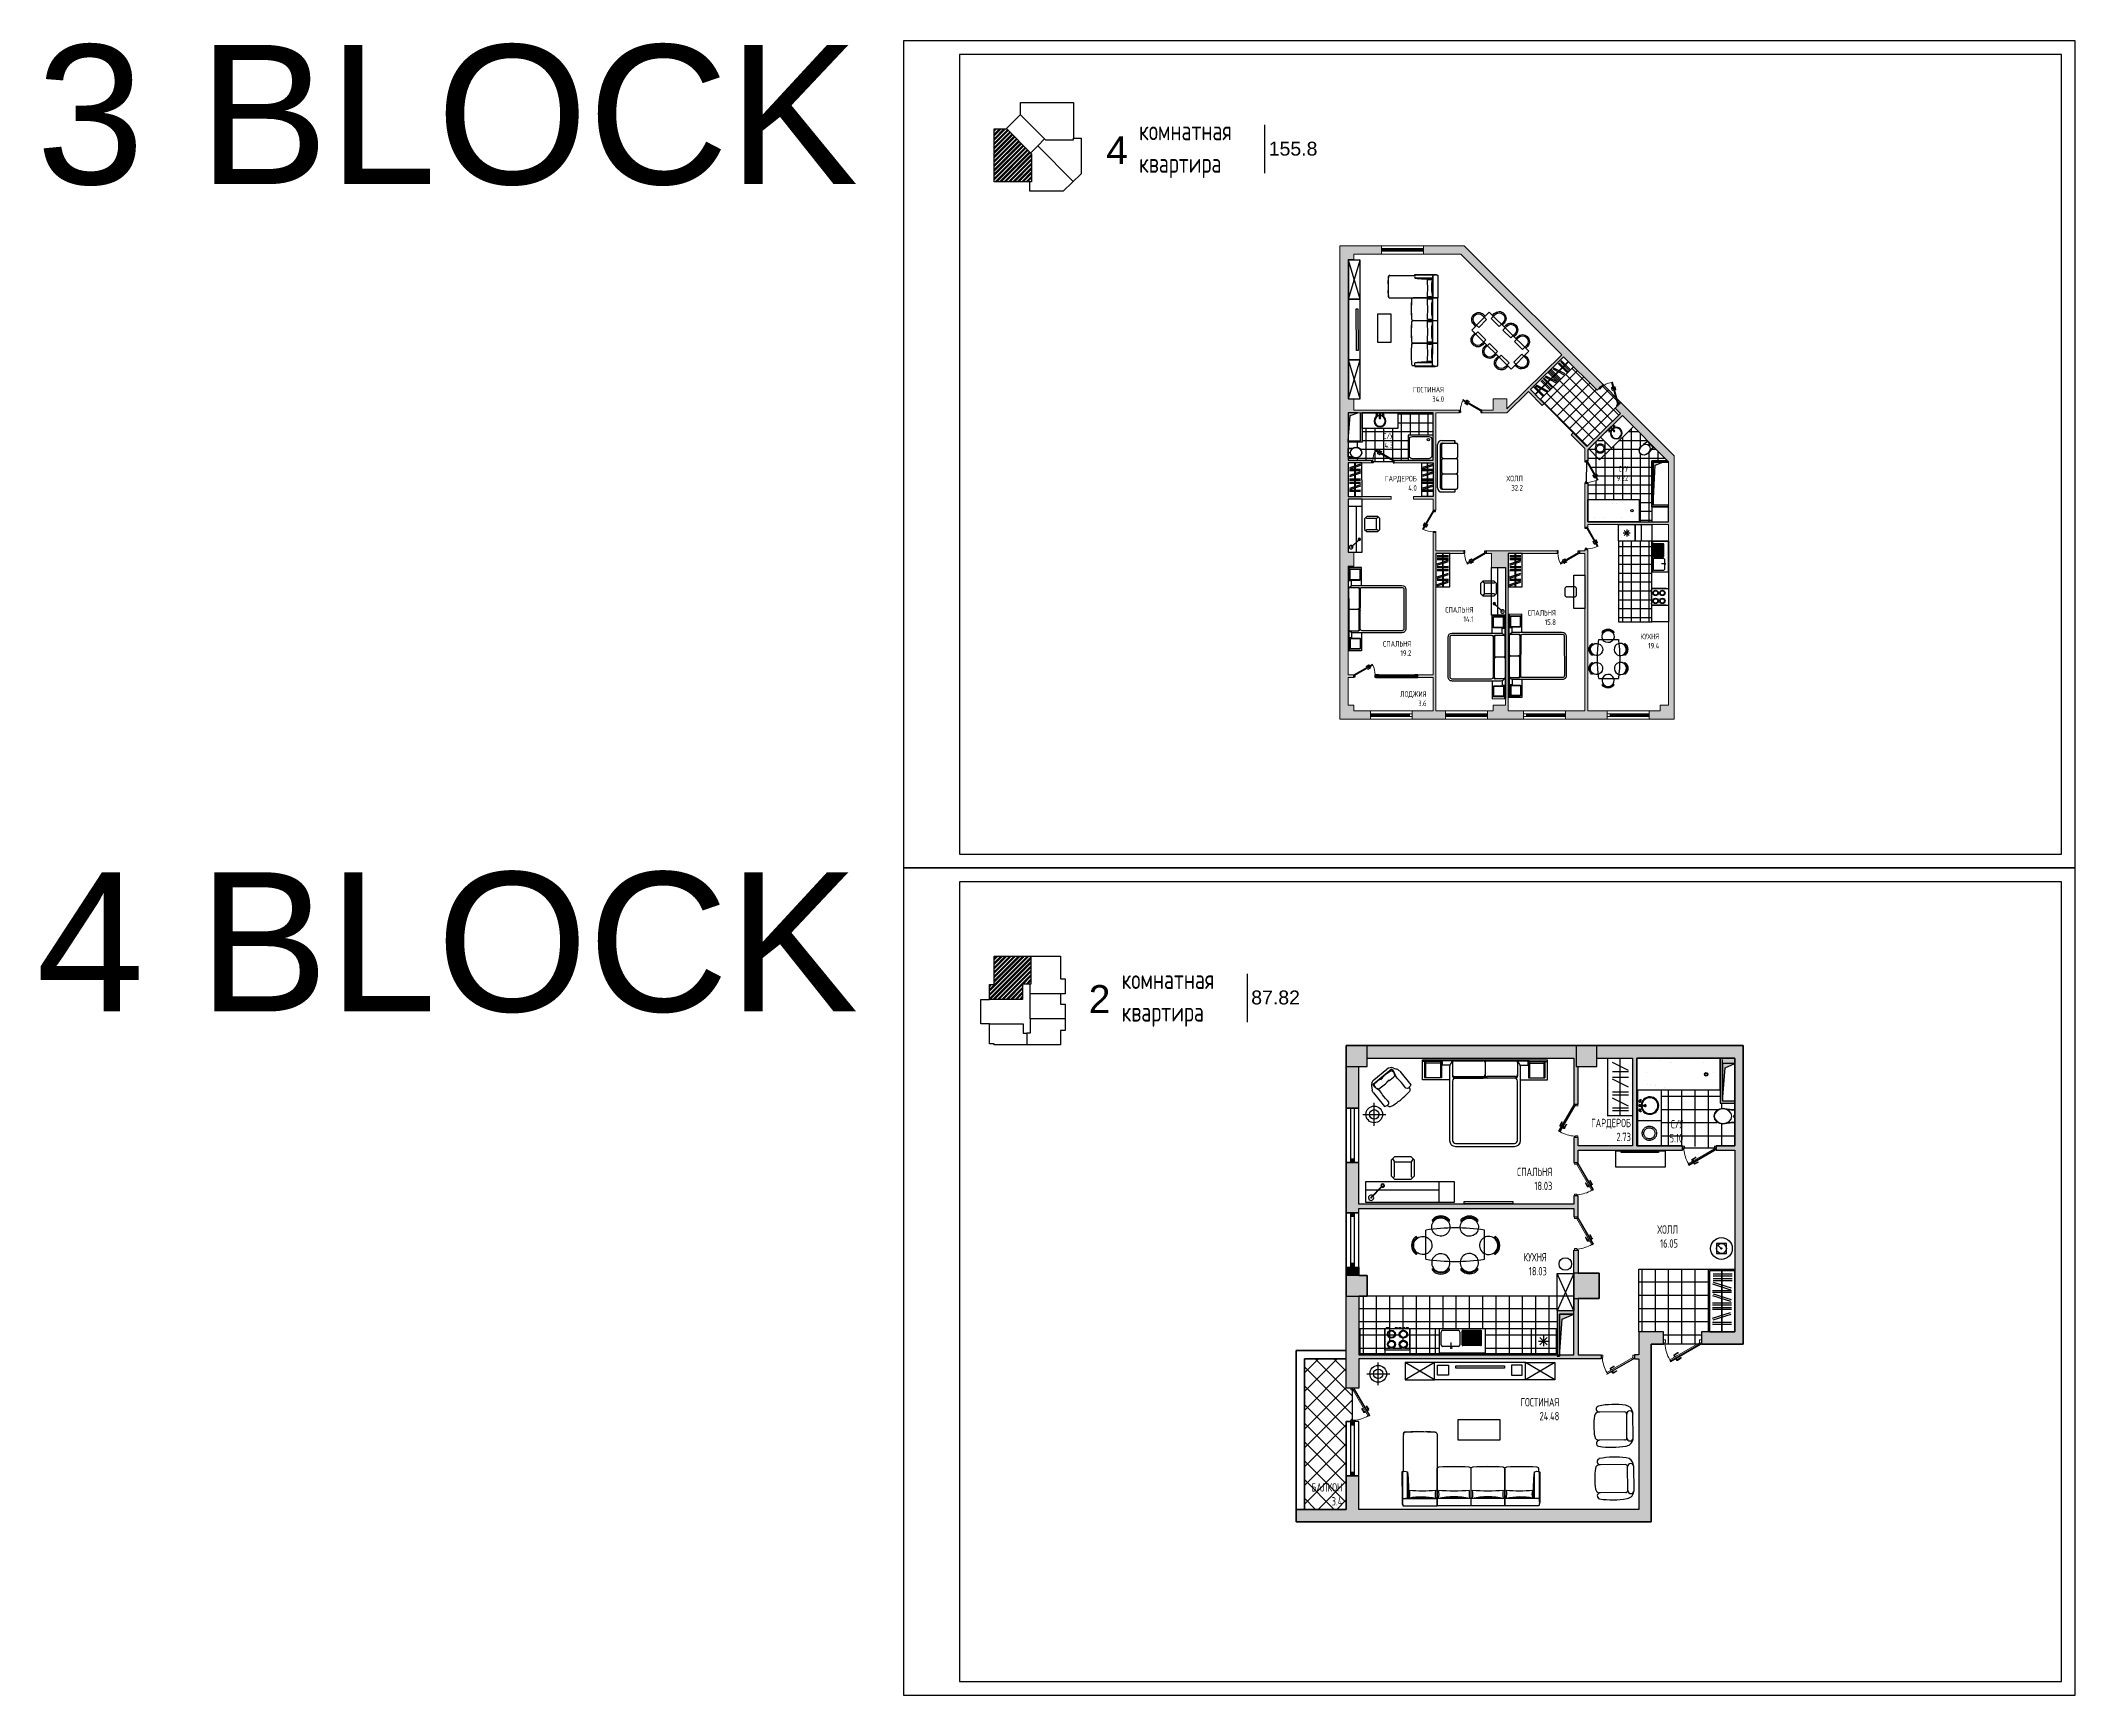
# Model space of a CAD drawing. Header units: millimetres. Extents: x -7516 to 14738, y -3327 to 3625.
# Drawn here: x 2869 to 3599, y 2437 to 3031 of the extents above; entities that cross this region are included whole.
import ezdxf

# ---------------------------------------------------------------- set-up
doc = ezdxf.new("R2010")
doc.units = ezdxf.units.MM
doc.header["$LTSCALE"] = 1.5
doc.linetypes.add('ACAD_ISO02W100', pattern=[15, 12, -3])
for name, color, linetype in [('КАНАЛЫ', 253, 'Continuous'), ('кафель', 9, 'Continuous'), ('МЕБЕЛЬ ОСНОВ', 7, 'Continuous'), ('Основные тонкие', 7, 'Continuous')]:
    doc.layers.add(name, color=color, linetype=linetype)
for name, color, linetype, lineweight in [('новый план', 6, 'Continuous', 30), ('ОКНА', 130, 'Continuous', 30), ('СТЕНЫ', 30, 'Continuous', 30)]:
    doc.layers.add(name, color=color, linetype=linetype, lineweight=lineweight)
doc.styles.add('ARIAL', font='arial.ttf')
doc.styles.add('style1', font='txt.shx', dxfattribs={"width": 0.7, "height": 2.5})
doc.styles.add('СГЕНЕРИР_СТИЛЬ_1', font='txt.shx', dxfattribs={"width": 0.7})
pattern_1 = [(90, (-3347.329, -1834.3793), (-4.7625, 0), []), (180, (-3347.329, -1834.3793), (-3e-16, -4.7625), [])]
pattern_2 = [(90, (3954.5877, 2871.3778), (-3.175, 0), []), (180, (3954.5877, 2871.3778), (-2e-16, -3.175), [])]

msp = doc.modelspace()

# ---------------------------------------------------------------- texts
at = {"layer": 'МЕБЕЛЬ ОСНОВ', "ltscale": 1.5, "attachment_point": 1}
for s, width, gutter_width, insert, char_height, style in [('3 BLOCK', 369.2358, 62.5, (2867.69, 3029.28), 50, 'ARIAL'), ('\\pxqr;4', 15.1598, 12.5, (3244.31, 2996.45), 10, 'ARIAL'), ('\\pxqj;комнатная\\Pквартира', 27.9945, 12.5, (3263.48, 3002.03), 7, 'СГЕНЕРИР_СТИЛЬ_1'), ('\\pxqr;155.8', 15.1598, 12.5, (3312.33, 2994.52), 5, 'ARIAL'), ('\\pxqr;ГОСТИНАЯ\\P34.0', 15.1598, 12.5, (3357.77, 2906.49), 2, 'style1'), ('\\pxqr;С/У\\P4.3', 4.1137, 12.5, (3350.51, 2889.83), 2, 'style1'), ('\\pxqr;С/У\\P9.22', 15.1598, 12.5, (3423.88, 2878.1), 2, 'style1'), ('\\pxqr;ГАРДЕРОБ\\P4.0', 15.1598, 12.5, (3347.99, 2874.56), 2, 'style1'), ('\\pxqr;ХОЛЛ\\P32.2', 15.1598, 12.5, (3386.07, 2874.6), 2, 'style1'), ('\\pxqr;СПАЛЬНЯ\\P14.1', 10.0961, 12.5, (3373.4, 2827.47), 2, 'style1'), ('\\pxqr;СПАЛЬНЯ\\P15.8', 10.864, 12.5, (3402.21, 2826.37), 2, 'style1'), ('\\pxqr;СПАЛЬНЯ\\P19.2', 10.0162, 12.5, (3351.15, 2815.24), 2, 'style1'), ('\\pxqr;КУХНЯ\\P19.4', 15.1598, 12.5, (3435.02, 2817.9), 2, 'style1'), ('\\pxqr;ЛОДЖИЯ\\P3.6', 15.1598, 12.5, (3351.5, 2797.21), 2, 'style1'), ('4 BLOCK', 369.2358, 62.5, (2867.69, 2732.28), 50, 'ARIAL'), ('\\pxqj;комнатная\\Pквартира', 27.9945, 12.5, (3257.2, 2697.32), 7, 'СГЕНЕРИР_СТИЛЬ_1'), ('\\pxqr;2', 15.1598, 12.5, (3238.03, 2691.74), 10, 'ARIAL'), ('\\pxqr;87.82', 15.1598, 12.5, (3306.05, 2689.8), 5, 'ARIAL'), ('\\pxqr;ГАРДЕРОБ\\P2.73', 22.7397, 18.75, (3417.25, 2643.73), 3, 'style1'), ('\\pxqr;С/У\\P5.10', 22.7397, 18.75, (3435.98, 2643.3), 3, 'style1'), ('\\pxqr;СПАЛЬНЯ\\P18.03', 22.7397, 18.75, (3389.04, 2626.16), 3, 'style1'), ('\\pxqr;ХОЛЛ\\P16.05', 22.7397, 18.75, (3434.14, 2605.49), 3, 'style1'), ('\\pxqr;КУХНЯ\\P18.03', 22.7397, 18.75, (3387.07, 2595.53), 3, 'style1'), ('\\pxqr;ГОСТИНАЯ\\P24.48', 22.7397, 18.75, (3391.54, 2543.5), 3, 'style1'), ('\\pxqr;БАЛКОН\\P3.4', 22.7397, 18.75, (3313.69, 2512.93), 3, 'style1')]:
    msp.add_mtext_dynamic_manual_height_columns(s, width=width, gutter_width=gutter_width, heights=[0], dxfattribs=dict(at, insert=insert, char_height=char_height, style=style))

# ---------------------------------------------------------------- blocks, each defined once
blk = doc.blocks.new('СЖ09 R310')
for p, q in [((-424, 0), (424, 0)), ((0, -424), (0, 424))]:
    blk.add_line(p, q)
for radius in [309, 176]:
    blk.add_circle((0, 0), radius)
blk = doc.blocks.new('рпр')
at = {"layer": 'МЕБЕЛЬ ОСНОВ', "color": 7}
for p, q in [((4888.2, 2984.98), (4888.06, 2984.13)), ((4888.06, 2984.13), (4888.19, 2983.29)), ((4888.27, 2984.94), (4888.13, 2984.13)), ((4888.13, 2984.13), (4888.26, 2983.32)), ((4888.37, 2986.87), (4888.15, 2984.66)), ((4888.24, 2985.04), (4888.2, 2984.98)), ((4888.41, 2986.97), (4888.22, 2985.01)), ((4888.65, 2985.63), (4888.27, 2984.94)), ((4888.28, 2985.08), (4888.46, 2986.92)), ((4888.36, 2986.84), (4888.37, 2986.92)), ((4888.37, 2986.92), (4888.41, 2986.97)), ((4888.41, 2986.97), (4888.4, 2986.81)), ((4888.41, 2986.97), (4889.54, 2986.97)), ((4888.41, 2986.97), (4889.54, 2986.97)), ((4888.46, 2986.92), (4888.41, 2986.97)), ((4889.22, 2986.08), (4888.65, 2985.63)), ((4889.88, 2986.24), (4889.22, 2986.08)), ((4889.54, 2986.97), (4890.22, 2986.97)), ((4889.6, 2986.82), (4889.54, 2986.97)), ((4890.16, 2986.82), (4889.6, 2986.82)), ((4889.7, 2986.77), (4889.87, 2986.77)), ((4889.79, 2986.7), (4889.7, 2986.77)), ((4889.87, 2986.77), (4889.73, 2986.77)), ((4889.73, 2986.77), (4890.06, 2986.77)), ((4889.96, 2986.7), (4889.79, 2986.7)), ((4890.55, 2986.07), (4889.88, 2986.24)), ((4890.06, 2986.77), (4889.96, 2986.7)), ((4890.22, 2986.97), (4890.16, 2986.82)), ((4890.22, 2986.97), (4891.33, 2986.97)), ((4891.11, 2985.61), (4890.55, 2986.07)), ((4891.48, 2984.92), (4891.11, 2985.61)), ((4891.33, 2986.97), (4891.28, 2986.92)), ((4891.28, 2986.92), (4891.47, 2985.08)), ((4891.33, 2986.97), (4891.37, 2986.92)), ((4891.37, 2986.57), (4891.33, 2986.97)), ((4891.37, 2986.92), (4891.4, 2986.62)), ((4891.4, 2986.62), (4891.37, 2986.57)), ((4891.37, 2986.57), (4891.37, 2986.57)), ((4891.61, 2984.11), (4891.48, 2984.92)), ((4891.48, 2983.3), (4891.61, 2984.11)), ((4891.55, 2984.95), (4891.51, 2985.03)), ((4891.54, 2983.26), (4891.68, 2984.11)), ((4891.68, 2984.11), (4891.55, 2984.95)), ((4888.19, 2983.29), (4888.58, 2982.57)), ((4888.26, 2983.32), (4888.63, 2982.63)), ((4888.58, 2982.57), (4889.17, 2982.09)), ((4888.63, 2982.63), (4889.19, 2982.17)), ((4889.17, 2982.09), (4889.86, 2981.92)), ((4889.19, 2982.17), (4889.86, 2982)), ((4889.86, 2982), (4890.53, 2982.16)), ((4889.86, 2981.92), (4890.55, 2982.08)), ((4890.53, 2982.16), (4891.09, 2982.61)), ((4890.55, 2982.08), (4891.14, 2982.55)), ((4891.09, 2982.61), (4891.48, 2983.3)), ((4891.14, 2982.55), (4891.54, 2983.26))]:
    blk.add_line(p, q, dxfattribs=at)
at = {"layer": 'МЕБЕЛЬ ОСНОВ', "color": 7, "ltscale": 1.5}
blk.add_lwpolyline([(4891.51, 2985.03), (4891.37, 2986.57)], dxfattribs=at)
blk = doc.blocks.new('пеп')
for p, q in [((4853.53, 2896.09), (4851.37, 2901.92)), ((4859.81, 2898.42), (4857.65, 2904.25)), ((4854.17, 2895.79), (4859.52, 2897.77)), ((4854.71, 2894.39), (4860.04, 2896.37))]:
    blk.add_line(p, q)
for centre, radius, start, end in [((4850.72, 2901.51), 0.75, 20.3191, 183.4937), ((4870.97, 2905.77), 21.43, 191.6131, 209.2808), ((4852.31, 2902.27), 1, 118.8427, 200.3191), ((4859.73, 2888.99), 16.21, 101.4558, 119.1825), ((4856.72, 2903.9), 1, 20.3191, 101.7956), ((4858.41, 2904.35), 0.75, 37.1446, 200.3191), ((4842.05, 2894.59), 19.8, 12.2115, 31.0493), ((4859.34, 2898.24), 0.5, 290.3191, 20.3191), ((4859.78, 2897.07), 0.75, 290.3191, 110.3191), ((4859.45, 2898.35), 2, 295.549, 12.5765), ((4854.02, 2896.27), 2, 209.2808, 290.3191), ((4854, 2896.26), 0.5, 200.3191, 290.3191), ((4854.43, 2895.09), 0.75, 110.3191, 290.3191)]:
    blk.add_arc(centre, radius, start, end)
blk = doc.blocks.new('дверь800')
at = {"color": 7, "lineweight": 5}
for p, q in [((6137.27, 2944.1), (6137.27, 2943.6)), ((6137.47, 2944.06), (6137.27, 2944.06)), ((6137.27, 2944.06), (6137.27, 2943.65)), ((6137.27, 2943.65), (6137.42, 2943.65)), ((6137.38, 2943.59), (6137.41, 2943.65)), ((6137.38, 2943.59), (6140.53, 2941.77)), ((6137.41, 2943.65), (6140.57, 2941.83)), ((6137.42, 2943.78), (6137.47, 2943.78)), ((6137.42, 2943.78), (6137.42, 2943.65)), ((6137.42, 2943.65), (6137.49, 2943.76)), ((6137.47, 2943.78), (6137.47, 2944.06)), ((6137.49, 2943.76), (6140.6, 2941.97)), ((6139.84, 2941.98), (6139.46, 2942.2)), ((6140.11, 2942.45), (6139.73, 2942.67)), ((6140.15, 2942.51), (6139.77, 2942.73)), ((6139.8, 2942.17), (6139.81, 2942.19)), ((6140.06, 2942.02), (6139.8, 2942.17)), ((6139.91, 2942.36), (6139.93, 2942.39)), ((6139.93, 2942.39), (6140.18, 2942.24)), ((6140.04, 2942.32), (6140.11, 2942.45)), ((6140.11, 2942.28), (6140.18, 2942.41)), ((6140.11, 2942.28), (6140.14, 2942.34)), ((6140.18, 2942.24), (6140.17, 2942.22)), ((6141.07, 2943.78), (6141.07, 2944.06)), ((6141.07, 2944.06), (6141.27, 2944.06)), ((6141.12, 2943.78), (6141.07, 2943.78)), ((6141.12, 2943.78), (6141.12, 2943.65)), ((6141.27, 2943.65), (6141.12, 2943.65)), ((6141.27, 2944.1), (6141.27, 2943.6)), ((6141.27, 2944.06), (6141.27, 2943.65)), ((6139.8, 2941.91), (6139.42, 2942.13)), ((6139.91, 2942.1), (6139.84, 2941.98)), ((6139.98, 2942.06), (6139.91, 2941.93)), ((6140.07, 2942.04), (6140.06, 2942.02)), ((6140.53, 2941.85), (6140.6, 2941.97)), ((6140.57, 2941.83), (6140.53, 2941.77))]:
    blk.add_line(p, q, dxfattribs=at)
blk.add_circle((6137.44, 2943.73), 0.0212, dxfattribs=at)
blk.add_arc((6137.08, 2943.99), 4.05, 330.1287, 355.2963, dxfattribs=at)
for centre, major_axis, start_param, end_param in [((6139.44, 2942.16), (-0.0102, 0.0381), 5.497787, 8.63938), ((6139.75, 2942.7), (-0.0102, 0.0381), 5.497787, 8.63938), ((6140.12, 2942.45), (-0.0715, -0.0192), 2.356194, 3.926991), ((6139.84, 2941.97), (-0.0192, 0.0715), 2.356194, 3.926991)]:
    blk.add_ellipse(centre, major_axis=major_axis, ratio=1, start_param=start_param, end_param=end_param, dxfattribs=at)
blk = doc.blocks.new('ММ389_815х775')
for p, q in [((-204, 0), (204, 0)), ((-408, -235), (-408, -656)), ((-342, -79), (-386, -155)), ((-280, -64), (280, -64)), ((342, -79), (386, -155)), ((408, -235), (408, -656))]:
    blk.add_line(p, q)
for centre, radius, start, end in [((-204, -160), 160, 89.9989, 149.7425), ((-248, -235), 160, 149.7425, 179.9989), ((-164, -720), 641, 76.681, 99.7371), ((-111, 878), 1127, 263.024, 279.7682), ((80, -816), 737, 74.8831, 102.5108), ((152, 325), 573, 260.3531, 279.6447), ((204, -160), 160, 30.2554, 89.9989), ((248, -235), 160, 359.9989, 30.2554)]:
    blk.add_arc(centre, radius, start, end)
for points in [[(-408, -656), (-288, -672), (-272, -456), (-256, -296), (-296, -120), (-280, -64)], [(-272, -96), (-288, -152), (-248, -240)], [(264, -96), (280, -152), (240, -240)], [(408, -656), (288, -672), (272, -456), (256, -296), (296, -120), (280, -64)], [(-344, -672), (-312, -736), (-240, -760)], [(-240, -760), (16, -776), (240, -760)], [(344, -672), (312, -736), (240, -760)]]:
    blk.add_spline(points, degree=3)
blk = doc.blocks.new('ЩШШ')
for p, q in [((4815.26, 2999.62), (4845.16, 2999.62)), ((4815.26, 2994.87), (4815.26, 2999.62)), ((4819.78, 2999.24), (4815.26, 2999.24)), ((4815.74, 2999.24), (4815.74, 2995.34)), ((4815.93, 2999.24), (4815.93, 2995.34)), ((4819.59, 2998.86), (4815.93, 2998.86)), ((4819.59, 2999.24), (4819.59, 2995.34)), ((4819.78, 2999.62), (4819.78, 2998.39)), ((4819.78, 2999.24), (4819.78, 2995.34)), ((4830.21, 2999.43), (4819.97, 2999.43)), ((4819.97, 2999.43), (4819.97, 2998.39)), ((4822.43, 2998.96), (4822.43, 2995.75)), ((4822.91, 2999.43), (4829.73, 2999.43)), ((4830.21, 2999.43), (4840.44, 2999.43)), ((4830.21, 2998.96), (4830.21, 2995.56)), ((4830.21, 2998.96), (4830.21, 2995.56)), ((4837.99, 2998.96), (4837.99, 2995.75)), ((4840.44, 2999.43), (4840.44, 2998.39)), ((4840.64, 2999.62), (4840.64, 2998.39)), ((4840.64, 2999.24), (4840.64, 2995.34)), ((4840.64, 2999.24), (4845.16, 2999.24)), ((4840.83, 2999.24), (4840.83, 2995.34)), ((4840.83, 2998.86), (4844.32, 2998.86)), ((4844.32, 2999.24), (4844.32, 2995.34)), ((4844.51, 2999.24), (4844.51, 2995.34)), ((4845.16, 2994.87), (4845.16, 2999.62)), ((4821.72, 2994.87), (4815.26, 2994.87)), ((4819.78, 2995.34), (4815.74, 2995.34)), ((4821.79, 2998.39), (4819.78, 2998.39)), ((4821.72, 2997.95), (4821.72, 2980.34)), ((4822.43, 2994.56), (4822.43, 2980.34)), ((4822.91, 2995.62), (4829.73, 2995.62)), ((4822.91, 2995.28), (4829.73, 2995.28)), ((4837.27, 2995.28), (4823.15, 2995.28)), ((4837.51, 2995.62), (4830.69, 2995.62)), ((4837.51, 2995.28), (4830.69, 2995.28)), ((4837.99, 2980.34), (4837.99, 2994.56)), ((4838.63, 2998.39), (4840.64, 2998.39)), ((4838.7, 2980.34), (4838.7, 2997.95)), ((4838.7, 2994.87), (4845.16, 2994.87)), ((4840.64, 2995.34), (4844.51, 2995.34)), ((4823.15, 2979.62), (4837.27, 2979.62)), ((4823.15, 2978.91), (4837.27, 2978.91))]:
    blk.add_line(p, q)
for centre, radius, start, end in [((4823.15, 2997.95), 1.43, 116.1111, 180), ((4822.91, 2998.96), 0.476, 90, 180), ((4829.73, 2998.96), 0.476, 0, 90), ((4830.69, 2998.96), 0.476, 90, 180), ((4837.51, 2998.96), 0.476, 0, 90), ((4837.27, 2997.95), 1.43, 0, 63.8889), ((4822.91, 2996.1), 0.476, 180, 270), ((4822.91, 2995.75), 0.476, 180, 270), ((4823.15, 2994.56), 0.714, 90, 180), ((4829.73, 2996.1), 0.476, 270, 0), ((4829.73, 2995.75), 0.476, 270, 0), ((4830.69, 2996.1), 0.476, 180, 270), ((4830.69, 2995.75), 0.476, 180, 270), ((4837.27, 2994.56), 0.714, 0, 90), ((4837.51, 2996.1), 0.476, 270, 0), ((4837.51, 2995.75), 0.476, 270, 0), ((4823.15, 2980.34), 1.43, 180, 270), ((4823.15, 2980.34), 0.714, 180, 270), ((4837.27, 2980.34), 0.714, 270, 0), ((4837.27, 2980.34), 1.43, 270, 0)]:
    blk.add_arc(centre, radius, start, end)
blk = doc.blocks.new('ШГН67Е')
for p, q in [((4804.3, 2934.62), (4851.27, 2934.62)), ((4804.3, 2934.62), (4804.3, 2928.62)), ((4810.3, 2934.62), (4810.3, 2928.62)), ((4810.3, 2929.5), (4810.3, 2934.62)), ((4810.65, 2934.62), (4810.65, 2934.84)), ((4811.22, 2934.84), (4810.65, 2934.84)), ((4811.22, 2934.62), (4811.22, 2934.84)), ((4813.32, 2934.84), (4812.75, 2934.84)), ((4812.75, 2934.62), (4812.75, 2934.84)), ((4813.32, 2934.62), (4813.32, 2934.84)), ((4813.62, 2934.62), (4813.62, 2934.84)), ((4814.18, 2934.84), (4813.62, 2934.84)), ((4814.18, 2934.84), (4813.62, 2934.84)), ((4813.62, 2934.62), (4813.62, 2934.84)), ((4814.18, 2934.62), (4814.18, 2934.84)), ((4814.18, 2934.62), (4814.18, 2934.84)), ((4815.05, 2934.84), (4814.49, 2934.84)), ((4814.49, 2934.62), (4814.49, 2934.84)), ((4815.05, 2934.62), (4815.05, 2934.84)), ((4815.36, 2934.62), (4815.36, 2934.84)), ((4815.92, 2934.84), (4815.36, 2934.84)), ((4815.92, 2934.62), (4815.92, 2934.84)), ((4816.3, 2934.62), (4816.3, 2928.62)), ((4816.3, 2929.5), (4816.3, 2934.62)), ((4822.3, 2934.62), (4822.3, 2928.62)), ((4823.32, 2934.62), (4823.32, 2928.82)), ((4823.32, 2934.62), (4834.3, 2934.62)), ((4823.74, 2930.77), (4823.74, 2933.79)), ((4824.17, 2934.22), (4827.84, 2934.22)), ((4828.27, 2933.79), (4828.27, 2930.77)), ((4828.77, 2930.76), (4828.77, 2934.06)), ((4828.97, 2934.26), (4833.22, 2934.26)), ((4833.22, 2930.56), (4828.97, 2930.56)), ((4831.09, 2934.11), (4829.09, 2934.11)), ((4831.09, 2933.81), (4829.09, 2933.81)), ((4831.09, 2933.67), (4829.09, 2933.67)), ((4831.09, 2933.37), (4829.09, 2933.37)), ((4831.09, 2933.23), (4829.09, 2933.23)), ((4831.09, 2932.93), (4829.09, 2932.93)), ((4831.09, 2932.78), (4829.09, 2932.78)), ((4831.09, 2932.48), (4829.09, 2932.48)), ((4831.09, 2932.34), (4829.09, 2932.34)), ((4831.09, 2932.04), (4829.09, 2932.04)), ((4831.09, 2931.9), (4829.09, 2931.9)), ((4831.09, 2931.6), (4829.09, 2931.6)), ((4831.09, 2931.46), (4829.09, 2931.46)), ((4831.09, 2931.16), (4829.09, 2931.16)), ((4831.09, 2931.02), (4829.09, 2931.02)), ((4831.09, 2930.72), (4829.09, 2930.72)), ((4831.09, 2934.11), (4833.1, 2934.11)), ((4831.09, 2933.81), (4833.1, 2933.81)), ((4831.09, 2933.67), (4833.1, 2933.67)), ((4831.09, 2933.37), (4833.1, 2933.37)), ((4831.09, 2933.23), (4833.1, 2933.23)), ((4831.09, 2932.93), (4833.1, 2932.93)), ((4831.09, 2932.78), (4833.1, 2932.78)), ((4831.09, 2932.48), (4833.1, 2932.48)), ((4831.09, 2932.34), (4833.1, 2932.34)), ((4831.09, 2932.04), (4833.1, 2932.04)), ((4831.09, 2931.9), (4833.1, 2931.9)), ((4831.09, 2931.6), (4833.1, 2931.6)), ((4831.09, 2931.46), (4833.1, 2931.46)), ((4831.09, 2931.16), (4833.1, 2931.16)), ((4831.09, 2931.02), (4833.1, 2931.02)), ((4831.09, 2930.72), (4833.1, 2930.72)), ((4833.42, 2930.76), (4833.42, 2934.06)), ((4834.3, 2934.62), (4834.3, 2928.62)), ((4834.3, 2934.62), (4834.3, 2928.82)), ((4845.27, 2934.62), (4845.27, 2928.62)), ((4847.03, 2931.62), (4849.5, 2931.62)), ((4849.14, 2932.5), (4847.4, 2930.75)), ((4849.14, 2930.75), (4847.4, 2932.5)), ((4848.27, 2932.86), (4848.27, 2930.39)), ((4851.27, 2934.62), (4851.27, 2928.62)), ((4851.27, 2928.62), (4804.3, 2928.62)), ((4816.3, 2929.5), (4810.3, 2929.5)), ((4823.32, 2928.82), (4834.3, 2928.82)), ((4827.84, 2930.34), (4824.17, 2930.34))]:
    blk.add_line(p, q)
at = {"ltscale": 0.6}
for p, q in [((4826.2, 2929.8), (4826.2, 2931.32)), ((4825.94, 2930.01), (4826.45, 2930.01))]:
    blk.add_line(p, q, dxfattribs=at)
for centre, radius in [((4811.87, 2933.28), 0.974), ((4811.87, 2930.86), 0.974), ((4811.87, 2933.28), 0.774), ((4811.87, 2930.86), 0.774), ((4814.73, 2933.28), 0.974), ((4814.73, 2930.86), 0.974), ((4814.73, 2933.28), 0.774), ((4814.73, 2930.86), 0.774)]:
    blk.add_circle(centre, radius)
for centre, radius, start, end in [((4824.17, 2933.79), 0.432, 90, 180), ((4824.17, 2930.77), 0.432, 180, 270), ((4827.84, 2933.79), 0.432, 0, 90), ((4827.84, 2930.77), 0.432, 270, 0), ((4828.97, 2934.06), 0.2, 90, 180), ((4828.97, 2930.76), 0.2, 180, 270), ((4829.09, 2933.91), 0.2, 90, 165.5097), ((4829.09, 2934.01), 0.2, 194.4903, 270), ((4829.09, 2933.47), 0.2, 90, 165.5097), ((4829.09, 2933.57), 0.2, 194.4903, 270), ((4829.09, 2933.03), 0.2, 90, 165.5097), ((4829.09, 2933.13), 0.2, 194.4903, 270), ((4829.09, 2932.58), 0.2, 90, 165.5097), ((4829.09, 2932.68), 0.2, 194.4903, 270), ((4829.09, 2932.14), 0.2, 90, 165.5097), ((4829.09, 2932.24), 0.2, 194.4903, 270), ((4829.09, 2931.7), 0.2, 90, 165.5097), ((4829.09, 2931.8), 0.2, 194.4903, 270), ((4829.09, 2931.26), 0.2, 90, 165.5097), ((4829.09, 2931.36), 0.2, 194.4903, 270), ((4829.09, 2930.82), 0.2, 90, 165.5097), ((4829.09, 2930.92), 0.2, 194.4903, 270), ((4833.1, 2933.91), 0.2, 14.4903, 90), ((4833.1, 2934.01), 0.2, 270, 345.5097), ((4833.1, 2933.47), 0.2, 14.4903, 90), ((4833.1, 2933.57), 0.2, 270, 345.5097), ((4833.1, 2933.03), 0.2, 14.4903, 90), ((4833.1, 2933.13), 0.2, 270, 345.5097), ((4833.1, 2932.58), 0.2, 14.4903, 90), ((4833.1, 2932.68), 0.2, 270, 345.5097), ((4833.1, 2932.14), 0.2, 14.4903, 90), ((4833.1, 2932.24), 0.2, 270, 345.5097), ((4833.1, 2931.7), 0.2, 14.4903, 90), ((4833.1, 2931.8), 0.2, 270, 345.5097), ((4833.1, 2931.26), 0.2, 14.4903, 90), ((4833.1, 2931.36), 0.2, 270, 345.5097), ((4833.1, 2930.82), 0.2, 14.4903, 90), ((4833.1, 2930.92), 0.2, 270, 345.5097), ((4833.22, 2934.06), 0.2, 0, 90), ((4833.22, 2930.76), 0.2, 270, 0)]:
    blk.add_arc(centre, radius, start, end)
blk = doc.blocks.new('СЖ10 R260')
blk.add_line((-83, 83), (-11, 11))
blk.add_lwpolyline([(-118, -118), (118, -118), (118, 118), (-118, 118)], close=True)
for radius in [260, 118, 15]:
    blk.add_circle((0, 0), radius)
blk = doc.blocks.new('ек')
for p, q in [((4931.49, 3632.32), (4931.76, 3632.12)), ((4931.79, 3632.47), (4931.95, 3632.35)), ((4935.28, 3632.47), (4935.08, 3632.33)), ((4935.62, 3632.35), (4935.31, 3632.12)), ((4938.31, 3632.38), (4938.59, 3632.18)), ((4938.61, 3632.53), (4938.78, 3632.41)), ((4942.1, 3632.53), (4941.91, 3632.39)), ((4942.45, 3632.41), (4942.13, 3632.18)), ((4927.31, 3628.47), (4927.45, 3628.28)), ((4927.43, 3628.82), (4927.66, 3628.5)), ((4946.2, 3628.82), (4945.97, 3628.5)), ((4946.32, 3628.47), (4946.18, 3628.28)), ((4927.31, 3624.98), (4927.42, 3625.14)), ((4927.45, 3624.68), (4927.66, 3624.95)), ((4946.17, 3624.68), (4945.97, 3624.95)), ((4946.32, 3624.98), (4946.2, 3625.14)), ((4931.49, 3620.89), (4931.76, 3621.09)), ((4931.79, 3620.74), (4931.95, 3620.86)), ((4935.28, 3620.74), (4935.08, 3620.88)), ((4935.62, 3620.86), (4935.31, 3621.09)), ((4938.31, 3620.83), (4938.59, 3621.03)), ((4938.61, 3620.68), (4938.78, 3620.8)), ((4942.1, 3620.68), (4941.91, 3620.82)), ((4942.45, 3620.81), (4942.13, 3621.03))]:
    blk.add_line(p, q)
for points in [[(4935.01, 3629.22, 2.852439), (4932.29, 3629.06, 0.350569), (4935.01, 3629.22)], [(4941.84, 3629.28, 2.852439), (4939.12, 3629.12, 0.350569), (4941.84, 3629.28)], [(4930.55, 3628.2, 2.852439), (4930.71, 3625.48, 0.350569), (4930.55, 3628.2)], [(4943.07, 3628.2, -2.852439), (4942.91, 3625.48, -0.350569), (4943.07, 3628.2)], [(4935.01, 3623.99, -2.852439), (4932.29, 3624.15, -0.350569), (4935.01, 3623.99)], [(4941.84, 3623.93, -2.852439), (4939.12, 3624.09, -0.350569), (4941.84, 3623.93)]]:
    blk.add_lwpolyline(points, format="xyb")
for points in [[(4929.94, 3630.05), (4929.94, 3623.05)], [(4943.94, 3630.05), (4943.94, 3623.05)]]:
    blk.add_lwpolyline(points)
for centre, radius, start, end in [((4931.64, 3632.45), 0.2, 139.7271, 219.8242), ((4933.53, 3630.85), 2.68, 40.2729, 139.7271), ((4931.56, 3632.51), 0.2, 248.872, 319.9064), ((4933.53, 3630.85), 2.38, 40.0936, 139.9064), ((4935.51, 3632.51), 0.2, 220.0936, 305.6519), ((4935.22, 3632.39), 0.409, 354.1192, 27.9442), ((4938.47, 3632.51), 0.2, 139.7271, 219.8242), ((4940.36, 3630.91), 2.68, 40.2729, 139.7271), ((4938.38, 3632.57), 0.2, 248.872, 319.9064), ((4940.36, 3630.91), 2.38, 40.0936, 139.9064), ((4942.33, 3632.57), 0.2, 220.0936, 305.6519), ((4942.04, 3632.45), 0.409, 354.1192, 27.9442), ((4928.93, 3626.73), 2.68, 130.2729, 229.7271), ((4928.93, 3626.73), 2.38, 130.0936, 229.9064), ((4927.39, 3628.41), 0.409, 84.1192, 117.9442), ((4927.26, 3628.7), 0.2, 310.0936, 35.6519), ((4936.94, 3581.3), 49.25, 81.8288, 98.1712), ((4946.36, 3628.7), 0.2, 144.3481, 229.9064), ((4946.24, 3628.41), 0.409, 62.0558, 95.8808), ((4944.7, 3626.73), 2.38, 310.0936, 49.9064), ((4944.7, 3626.73), 2.68, 310.2729, 49.7271), ((4927.32, 3624.83), 0.2, 229.7271, 309.8242), ((4927.26, 3624.75), 0.2, 338.872, 49.9064), ((4936.94, 3671.8), 49.25, 261.8288, 278.1712), ((4946.36, 3624.75), 0.2, 130.0936, 201.128), ((4946.3, 3624.83), 0.2, 230.1758, 310.2729), ((4931.64, 3620.76), 0.2, 140.1758, 220.2729), ((4931.56, 3620.7), 0.2, 40.0936, 111.128), ((4933.53, 3622.37), 2.68, 220.2729, 319.7271), ((4933.53, 3622.37), 2.38, 220.0936, 319.9064), ((4935.51, 3620.7), 0.2, 54.3481, 139.9064), ((4935.22, 3620.82), 0.409, 332.0558, 5.8808), ((4938.47, 3620.7), 0.2, 140.1758, 220.2729), ((4938.38, 3620.64), 0.2, 40.0936, 111.128), ((4940.36, 3622.31), 2.68, 220.2729, 319.7271), ((4940.36, 3622.31), 2.38, 220.0936, 319.9064), ((4942.33, 3620.64), 0.2, 54.3481, 139.9064), ((4942.04, 3620.76), 0.409, 332.0558, 5.8808)]:
    blk.add_arc(centre, radius, start, end)
blk = doc.blocks.new('ш')
for p, q in [((4924.67, 3686.1), (4924.69, 3693.06)), ((4924.69, 3693.06), (4924.71, 3693.36)), ((4924.71, 3693.36), (4924.86, 3694.03)), ((4924.77, 3686.1), (4924.77, 3693.44)), ((4924.77, 3693.3), (4924.77, 3686.1)), ((4924.86, 3694.03), (4924.95, 3694.27)), ((4924.95, 3694.27), (4933.07, 3694.27)), ((4924.95, 3694.27), (4933.07, 3694.27)), ((4924.95, 3692.47), (4933.07, 3692.47)), ((4925.97, 3692.33), (4925.97, 3686.1)), ((4933.07, 3694.27), (4933.07, 3686.03)), ((4933.07, 3686.03), (4933.07, 3694.27)), ((4941.17, 3694.27), (4933.07, 3694.27)), ((4941.17, 3694.27), (4933.07, 3694.27)), ((4933.07, 3694.27), (4933.07, 3686.03)), ((4933.07, 3686.03), (4933.07, 3694.27)), ((4941.17, 3692.47), (4933.07, 3692.47)), ((4949.27, 3694.27), (4941.17, 3694.27)), ((4949.27, 3694.27), (4941.17, 3694.27)), ((4941.17, 3685.41), (4941.17, 3694.27)), ((4949.27, 3692.47), (4941.17, 3692.47)), ((4957.39, 3694.27), (4949.27, 3694.27)), ((4957.39, 3694.27), (4949.27, 3694.27)), ((4949.27, 3694.27), (4949.27, 3686.03)), ((4949.27, 3685.41), (4949.27, 3694.27)), ((4949.27, 3685.39), (4949.27, 3694.27)), ((4949.27, 3686.03), (4949.27, 3694.27)), ((4957.39, 3692.47), (4949.27, 3692.47)), ((4956.37, 3692.33), (4956.37, 3686.1)), ((4957.48, 3694.03), (4957.39, 3694.27)), ((4957.63, 3693.36), (4957.48, 3694.03)), ((4957.57, 3686.1), (4957.57, 3693.44)), ((4957.57, 3693.3), (4957.57, 3686.1)), ((4957.65, 3693.06), (4957.63, 3693.36)), ((4957.67, 3686.1), (4957.65, 3693.06)), ((4924.77, 3686.1), (4924.67, 3686.1)), ((4924.77, 3686.1), (4924.67, 3686.1)), ((4924.97, 3686.03), (4924.77, 3686.1)), ((4924.97, 3677.71), (4924.97, 3686.03)), ((4933.07, 3686.03), (4933.07, 3685.41)), ((4933.07, 3685.41), (4933.07, 3686.03)), ((4933.07, 3686.03), (4933.07, 3685.41)), ((4933.07, 3677.09), (4933.07, 3686.03)), ((4933.07, 3685.41), (4933.11, 3685.22)), ((4933.11, 3685.22), (4933.22, 3685.05)), ((4933.22, 3685.05), (4933.54, 3684.91)), ((4941.21, 3685.22), (4941.32, 3685.05)), ((4941.32, 3685.05), (4941.64, 3684.91)), ((4948.96, 3684.95), (4949.18, 3685.12)), ((4949.18, 3685.12), (4949.23, 3685.22)), ((4949.27, 3686.03), (4949.27, 3685.41)), ((4949.27, 3685.41), (4949.27, 3686.03)), ((4949.27, 3685.41), (4949.31, 3685.22)), ((4949.31, 3685.22), (4949.42, 3685.05)), ((4949.42, 3685.05), (4949.74, 3684.91)), ((4957.06, 3684.95), (4957.28, 3685.12)), ((4957.28, 3685.12), (4957.33, 3685.22)), ((4957.33, 3685.22), (4957.37, 3686.03)), ((4957.37, 3686.03), (4957.57, 3686.1)), ((4957.37, 3685.41), (4957.37, 3686.03)), ((4957.57, 3686.1), (4957.67, 3686.1)), ((4957.57, 3686.1), (4957.67, 3686.1)), ((4933.54, 3684.91), (4935.76, 3684.8)), ((4935.76, 3684.8), (4938.06, 3684.79)), ((4938.06, 3684.79), (4940.67, 3684.91)), ((4940.67, 3684.91), (4940.86, 3684.95)), ((4941.64, 3684.91), (4943.86, 3684.8)), ((4943.86, 3684.8), (4946.16, 3684.79)), ((4946.16, 3684.79), (4948.77, 3684.91)), ((4948.77, 3684.91), (4948.96, 3684.95)), ((4949.74, 3684.91), (4951.96, 3684.8)), ((4951.96, 3684.8), (4954.26, 3684.79)), ((4954.26, 3684.79), (4956.87, 3684.91)), ((4956.87, 3684.91), (4957.06, 3684.95)), ((4925.01, 3676.89), (4924.97, 3677.71)), ((4925.06, 3676.8), (4925.01, 3676.89)), ((4925.28, 3676.62), (4925.06, 3676.8)), ((4925.47, 3676.59), (4925.28, 3676.62)), ((4928.07, 3676.47), (4925.47, 3676.59)), ((4932.6, 3676.59), (4930.38, 3676.48)), ((4932.92, 3676.73), (4932.6, 3676.59))]:
    blk.add_line(p, q)
for centre, radius, start, end in [((4927.1, 3693.37), 2.33, 157.2054, 202.7184), ((4929.02, 3718), 25.86, 260.9427, 279.0132), ((4886.5, 3690.45), 39.71, 353.7064, 2.6748), ((4929.24, 3708.67), 16.63, 260.0649, 282.2779), ((4922.7, 3691.36), 3.79, 347.7289, 14.0422), ((4929.58, 3655.68), 35.02, 84.7965, 95.2047), ((4938.36, 3691.39), 5.67, 169.5902, 188.4273), ((4937.12, 3718), 25.86, 260.9873, 279.0132), ((4937.12, 3709.26), 17.26, 257.4146, 282.5853), ((4927.78, 3691.39), 5.67, 351.5745, 10.4099), ((4937.12, 3639.64), 51.06, 85.8129, 94.1883), ((4946.46, 3691.39), 5.67, 169.59, 188.4264), ((4945.22, 3718), 25.86, 260.9873, 279.0132), ((4945.22, 3709.26), 17.26, 257.4146, 282.5853), ((4935.88, 3691.39), 5.67, 351.5745, 10.4099), ((4945.22, 3639.64), 51.06, 85.8129, 94.1883), ((4954.56, 3691.39), 5.67, 169.59, 188.4264), ((4953.32, 3718), 25.86, 260.9876, 279.0581), ((4953.1, 3708.67), 16.63, 257.7231, 279.9357), ((4943.98, 3691.39), 5.67, 351.5747, 10.4107), ((4952.76, 3655.68), 35.02, 84.7963, 95.2047), ((4959.64, 3691.36), 3.79, 165.9573, 192.2721), ((4995.84, 3690.45), 39.71, 177.326, 186.2944), ((4955.24, 3693.37), 2.33, 337.285, 22.7956), ((4925.37, 3687.5), 1.52, 246.7811, 293.2232), ((4933.57, 3685.41), 0.5, 180.0005, 270.0119), ((4940.67, 3685.41), 0.5, 270.0005, 0.0119), ((4941.67, 3685.41), 0.5, 180.0005, 270.0119), ((4948.77, 3685.41), 0.5, 270.0005, 0.0119), ((4949.77, 3685.41), 0.5, 180.0005, 269.989), ((4956.97, 3687.5), 1.52, 246.7811, 293.2198), ((4956.87, 3685.41), 0.5, 270.0005, 0.0119), ((4937.12, 3733.46), 48.68, 265.8174, 274.1837), ((4945.22, 3733.46), 48.68, 265.8174, 274.1837), ((4953.32, 3733.46), 48.68, 265.8175, 274.1837), ((4925.47, 3677.09), 0.5, 180.0005, 270.0119), ((4929.02, 3725.14), 48.68, 265.8173, 274.1837), ((4932.57, 3677.09), 0.5, 270.0005, 0.0005)]:
    blk.add_arc(centre, radius, start, end)
blk = doc.blocks.new('прарпр')
for p, q in [((4857.78, 3708.27), (4857.78, 3717.27)), ((4857.78, 3717.27), (4877.73, 3717.27)), ((4859.37, 3717.27), (4859.37, 3718.2)), ((4859.82, 3716.17), (4859.82, 3718.2)), ((4863.87, 3716.17), (4863.87, 3718.2)), ((4864.32, 3717.27), (4864.32, 3718.2)), ((4865.28, 3717.27), (4865.28, 3718.2)), ((4865.73, 3716.17), (4865.73, 3718.2)), ((4869.78, 3716.17), (4869.78, 3718.2)), ((4870.23, 3717.27), (4870.23, 3718.2)), ((4871.18, 3717.27), (4871.18, 3718.2)), ((4871.63, 3716.17), (4871.63, 3718.2)), ((4875.68, 3716.17), (4875.68, 3718.2)), ((4876.13, 3717.27), (4876.13, 3718.2)), ((4877.73, 3708.27), (4877.73, 3717.27)), ((4857.78, 3715.25), (4856.86, 3715.25)), ((4858.88, 3714.8), (4856.86, 3714.8)), ((4858.88, 3710.75), (4856.86, 3710.75)), ((4857.78, 3710.3), (4856.86, 3710.3)), ((4858.88, 3710.75), (4858.88, 3714.8)), ((4863.87, 3716.17), (4859.82, 3716.17)), ((4859.82, 3709.37), (4859.82, 3707.35)), ((4863.87, 3709.37), (4859.82, 3709.37)), ((4863.87, 3709.37), (4863.87, 3707.35)), ((4869.78, 3716.17), (4865.73, 3716.17)), ((4865.73, 3709.37), (4865.73, 3707.35)), ((4869.78, 3709.37), (4865.73, 3709.37)), ((4869.78, 3709.37), (4869.78, 3707.35)), ((4871.63, 3716.17), (4875.68, 3716.17)), ((4871.63, 3709.37), (4871.63, 3707.35)), ((4871.63, 3709.37), (4875.68, 3709.37)), ((4875.68, 3709.37), (4875.68, 3707.35)), ((4876.63, 3714.8), (4878.65, 3714.8)), ((4876.63, 3710.75), (4876.63, 3714.8)), ((4876.63, 3710.75), (4878.65, 3710.75)), ((4877.73, 3715.25), (4878.65, 3715.25)), ((4877.73, 3710.3), (4878.65, 3710.3)), ((4857.78, 3708.27), (4877.73, 3708.27)), ((4859.37, 3708.27), (4859.37, 3707.35)), ((4864.32, 3708.27), (4864.32, 3707.35)), ((4865.28, 3708.27), (4865.28, 3707.35)), ((4870.23, 3708.27), (4870.23, 3707.35)), ((4871.18, 3708.27), (4871.18, 3707.35)), ((4876.13, 3708.27), (4876.13, 3707.35))]:
    blk.add_line(p, q)
for centre, radius, start, end in [((4861.85, 3718.2), 2.47, 0, 180), ((4861.85, 3718.2), 2.02, 0, 180), ((4867.75, 3718.2), 2.47, 0, 180), ((4867.75, 3718.2), 2.02, 0, 180), ((4873.66, 3718.2), 2.47, 0, 180), ((4873.66, 3718.2), 2.02, 0, 180), ((4856.86, 3712.77), 2.47, 90, 270), ((4856.86, 3712.77), 2.02, 90, 270), ((4878.65, 3712.77), 2.47, 270, 90), ((4878.65, 3712.77), 2.02, 270, 90), ((4861.85, 3707.35), 2.47, 180, 0), ((4861.85, 3707.35), 2.02, 180, 0), ((4867.75, 3707.35), 2.47, 180, 0), ((4867.75, 3707.35), 2.02, 180, 0), ((4873.66, 3707.35), 2.47, 180, 0), ((4873.66, 3707.35), 2.02, 180, 0)]:
    blk.add_arc(centre, radius, start, end)
blk = doc.blocks.new('ММ96 720х1850')
for p, q in [((-775, 0), (775, 0)), ((-925, -150), (-925, -620)), ((-825, -620), (-925, -620)), ((-825, -150), (-825, -670)), ((-775, -100), (775, -100)), ((-775, -110), (775, -110)), ((-775, -152), (-325, -152)), ((-775, -720), (-325, -720)), ((-275, -202), (-275, -670)), ((-225, -152), (225, -152)), ((-225, -720), (225, -720)), ((275, -202), (275, -670)), ((325, -152), (775, -152)), ((325, -720), (775, -720)), ((825, -150), (825, -670)), ((825, -620), (925, -620)), ((925, -150), (925, -620))]:
    blk.add_line(p, q)
for centre, radius, start, end in [((-775, -150), 150, 90, 180), ((775, -150), 150, 0, 90), ((-875, -582), 54, 224.70723, 315.29277), ((-775, -150), 50, 90, 180), ((-775, -160), 50, 90, 180), ((-775, -202), 50, 90, 180), ((-775, -670), 50, 180, 270), ((-325, -202), 50, 0, 90), ((-325, -670), 50, 270, 0), ((-225, -202), 50, 90, 180), ((-225, -670), 50, 180, 270), ((225, -202), 50, 0, 90), ((225, -670), 50, 270, 0), ((325, -202), 50, 90, 180), ((325, -670), 50, 180, 270), ((775, -150), 50, 0, 90), ((775, -160), 50, 0, 90), ((775, -202), 50, 0, 90), ((775, -670), 50, 270, 0), ((875, -582), 54, 224.70723, 315.29277)]:
    blk.add_arc(centre, radius, start, end)
blk = doc.blocks.new('двери наружные')
at = {"color": 0}
for p, q in [((3657.41, 2612.77), (3657.91, 2612.77)), ((3657.46, 2612.57), (3657.46, 2612.77)), ((3657.46, 2612.77), (3657.86, 2612.77)), ((3657.73, 2612.57), (3657.46, 2612.57)), ((3657.73, 2612.62), (3657.86, 2612.62)), ((3657.86, 2612.77), (3657.86, 2612.62)), ((3657.41, 2608.22), (3657.91, 2608.22)), ((3657.73, 2608.42), (3657.46, 2608.42)), ((3657.46, 2608.42), (3657.46, 2608.22)), ((3657.46, 2608.22), (3657.86, 2608.22)), ((3657.73, 2608.37), (3657.86, 2608.37)), ((3657.86, 2608.22), (3657.86, 2608.37))]:
    blk.add_line(p, q, dxfattribs=at)
at = {"color": 0, "lineweight": 9}
for p, q in [((3657.73, 2612.62), (3657.73, 2612.57)), ((3657.75, 2608.44), (3659.76, 2611.92)), ((3657.92, 2608.33), (3659.96, 2611.86)), ((3659.07, 2611.22), (3658.85, 2610.84)), ((3659.13, 2611.18), (3658.92, 2610.8)), ((3659.26, 2611.11), (3659.13, 2611.18)), ((3659.3, 2611.18), (3659.17, 2611.25)), ((3659.19, 2611), (3659.34, 2611.25)), ((3659.22, 2610.98), (3659.19, 2611)), ((3659.3, 2611.18), (3659.24, 2611.21)), ((3659.34, 2611.25), (3659.36, 2611.24)), ((3659.6, 2610.91), (3659.38, 2610.53)), ((3659.41, 2610.87), (3659.39, 2610.88)), ((3659.56, 2611.12), (3659.41, 2610.87)), ((3659.68, 2610.87), (3659.45, 2610.49)), ((3659.48, 2610.98), (3659.6, 2610.91)), ((3659.52, 2611.05), (3659.65, 2610.97)), ((3659.54, 2611.14), (3659.56, 2611.12)), ((3659.88, 2611.86), (3659.76, 2611.92)), ((3657.73, 2608.37), (3657.73, 2608.42)), ((3657.86, 2608.37), (3657.75, 2608.44)), ((3657.92, 2608.33), (3657.86, 2608.37))]:
    blk.add_line(p, q, dxfattribs=at)
at = {"color": 0, "lineweight": 0}
for p, q in [((3657.86, 2608.37), (3659.9, 2611.89)), ((3659.9, 2611.89), (3659.96, 2611.86))]:
    blk.add_line(p, q, dxfattribs=at)
at = {"color": 0}
blk.add_circle((3657.78, 2608.39), 0.0212, dxfattribs=at)
at = {"color": 0, "lineweight": 0}
blk.add_arc((3657.74, 2609.36), 3.26, 51.7107, 87.8927, dxfattribs=at)
at = {"color": 0, "lineweight": 9}
for centre, major_axis, start_param, end_param in [((3658.88, 2610.82), (-0.0381, -0.0102), 5.497787, 8.63938), ((3659.13, 2611.19), (0.0192, -0.0715), 2.356194, 3.926991), ((3659.42, 2610.51), (-0.0381, -0.0102), 5.497787, 8.63938), ((3659.61, 2610.91), (-0.0715, -0.0192), 2.356194, 3.926991)]:
    blk.add_ellipse(centre, major_axis=major_axis, ratio=1, start_param=start_param, end_param=end_param, dxfattribs=at)
blk = doc.blocks.new('дыерь800')
at = {"color": 7, "lineweight": 9}
for p, q in [((562.11, 191.6), (562.05, 191.49)), ((565.27, 189.63), (562.05, 191.49)), ((562.08, 191.62), (562.11, 191.68)), ((565.34, 189.74), (562.08, 191.62)), ((565.38, 189.8), (562.11, 191.68)), ((562.46, 191.22), (562.48, 191.24)), ((562.72, 191.07), (562.46, 191.22)), ((562.54, 191.18), (562.46, 191.05)), ((562.49, 190.95), (562.87, 190.73)), ((562.54, 191.18), (562.5, 191.12)), ((562.6, 191.14), (562.53, 191.01)), ((562.53, 191.01), (562.91, 190.79)), ((562.58, 191.42), (562.59, 191.44)), ((562.59, 191.44), (562.84, 191.29)), ((562.66, 191.4), (562.74, 191.53)), ((562.73, 191.1), (562.72, 191.07)), ((562.73, 191.36), (562.8, 191.48)), ((562.8, 191.48), (563.18, 191.26)), ((562.84, 191.29), (562.83, 191.27)), ((562.84, 191.55), (563.22, 191.33)), ((565.33, 189.74), (565.27, 189.63)), ((565.38, 189.8), (565.34, 189.74))]:
    blk.add_line(p, q, dxfattribs=at)
at = {"color": 7, "lineweight": 30}
for p, q in [((561.48, 189.29), (561.48, 189.79)), ((561.48, 189.34), (561.48, 189.74)), ((561.48, 189.74), (561.63, 189.74)), ((561.68, 189.34), (561.48, 189.34)), ((561.63, 189.61), (561.63, 189.74)), ((561.63, 189.61), (561.68, 189.61)), ((561.68, 189.61), (561.68, 189.34)), ((565.28, 189.61), (565.28, 189.34)), ((565.33, 189.61), (565.28, 189.61)), ((565.28, 189.34), (565.48, 189.34)), ((565.48, 189.74), (565.33, 189.74)), ((565.33, 189.61), (565.33, 189.74)), ((565.48, 189.29), (565.48, 189.79)), ((565.48, 189.34), (565.48, 189.74))]:
    blk.add_line(p, q, dxfattribs=at)
at = {"color": 7}
blk.add_circle((565.31, 189.66), 0.0212, dxfattribs=at)
at = {"color": 7, "lineweight": 9}
blk.add_arc((566.35, 189.55), 4.72, 155.7689, 177.7189, dxfattribs=at)
for centre, major_axis, start_param, end_param in [((562.53, 191.01), (0.0715, 0.0192), 2.356194, 3.926991), ((562.8, 191.49), (0.0192, -0.0715), 2.356194, 3.926991), ((562.89, 190.76), (0.0102, -0.0381), 5.497787, 8.63938), ((563.2, 191.3), (0.0102, -0.0381), 5.497787, 8.63938)]:
    blk.add_ellipse(centre, major_axis=major_axis, ratio=1, start_param=start_param, end_param=end_param, dxfattribs=at)
blk = doc.blocks.new('ГНГ')
at = {"layer": 'МЕБЕЛЬ ОСНОВ', "ltscale": 1.5}
for points in [[(-831.6, 407.1), (-785, 453.8), (-785, 492.1), (-615, 492.2), (-615, 377.6), (-590.6, 377.6), (-590.8, 262.9), (-648.8, 206.7), (-755.6, 206.7), (-755.6, 237.1), (-870, 237.1), (-870, 407.1), (-831.6, 407.1)], [(-830.6, 408.2), (-750, 327.6), (-750, 237.1), (-755.6, 237.1)], [(-786, 452.7), (-705.5, 372.2), (-615, 372.2), (-615, 377.6)], [(-730.1, 353.1), (-752.8, 330.4)], [(-730.1, 353.1), (-708.3, 374.9)], [(-730.1, 353.1), (-616.4, 238.6)]]:
    blk.add_lwpolyline(points, dxfattribs=at)

# ---------------------------------------------------------------- hatches: boundary and pattern name
at = {"true_color": 0x939598}
h = msp.add_hatch(color=252, dxfattribs=at)
h.dxf.hatch_style = 1
h.paths.add_polyline_path([(3345.31, 2670.04), (3337.81, 2670.04), (3337.81, 2662.54), (3345.31, 2662.54)])
h.paths.add_polyline_path([(3420.31, 2670.04), (3345.31, 2670.04), (3345.31, 2665.54), (3419.56, 2665.54), (3419.56, 2649.04), (3421.06, 2649.04), (3421.06, 2662.54), (3420.31, 2662.54)])
h.paths.add_polyline_path([(3427.81, 2670.04), (3420.31, 2670.04), (3420.31, 2662.54), (3427.81, 2662.54)], flags=17)
h.paths.add_polyline_path([(3480.31, 2670.04), (3427.81, 2670.04), (3427.81, 2665.54), (3440.56, 2665.54), (3440.56, 2634.04), (3421.06, 2634.04), (3421.06, 2637.04), (3419.56, 2637.04), (3419.56, 2628.04), (3421.06, 2628.04), (3421.06, 2632.54), (3458.56, 2632.54), (3458.56, 2634.04), (3442.07, 2634.04), (3442.06, 2665.54), (3477.31, 2665.54), (3477.31, 2634.04), (3470.56, 2634.04), (3470.56, 2632.54), (3477.31, 2632.54), (3477.31, 2567.29), (3465.31, 2567.29), (3465.31, 2562.79), (3480.31, 2562.79)])
h.paths.add_polyline_path([(3447.31, 2562.79), (3451.66, 2562.79), (3451.66, 2567.29), (3442.81, 2567.29), (3442.81, 2559.04), (3441.31, 2559.04), (3441.31, 2557.54), (3442.81, 2557.54), (3442.81, 2503.54), (3342.31, 2503.54), (3342.31, 2515.54), (3337.81, 2515.54), (3337.81, 2503.54), (3319.81, 2503.54), (3319.81, 2499.04), (3447.31, 2499.04)])
h.paths.add_polyline_path([(3342.31, 2557.54), (3429.31, 2557.54), (3429.31, 2559.04), (3421.06, 2559.04), (3421.06, 2579.29), (3419.56, 2579.29), (3419.56, 2559.04), (3342.31, 2559.04), (3342.31, 2580.04), (3337.81, 2580.04), (3337.81, 2547.04), (3342.31, 2547.04)])
h.paths.add_polyline_path([(3345.31, 2587.54), (3337.81, 2587.54), (3337.81, 2580.04), (3345.31, 2580.04)])
h.paths.add_polyline_path([(3342.31, 2628.04), (3337.81, 2628.04), (3337.81, 2610.04), (3342.31, 2610.04), (3342.31, 2611.54), (3419.56, 2611.54), (3419.56, 2608.54), (3421.06, 2608.54), (3421.06, 2616.04), (3419.56, 2616.04), (3419.56, 2613.04), (3342.31, 2613.04)])
h.paths.add_polyline_path([(3342.31, 2662.54), (3337.81, 2662.54), (3337.81, 2647.54), (3342.31, 2647.54)])
h.paths.add_polyline_path([(3421.06, 2596.54), (3419.56, 2596.54), (3419.56, 2588.29), (3421.06, 2588.29)])
h.paths.add_polyline_path([(3428.56, 2588.29), (3419.57, 2588.29), (3419.56, 2588.26), (3419.56, 2580.04), (3419.56, 2580.04), (3419.56, 2579.29), (3428.56, 2579.29)])
h = msp.add_hatch(dxfattribs=at)
h.set_pattern_fill('ANSI37', color=252, scale=1.5, angle=45)
h.set_pattern_definition(pattern_1)
h.paths.add_polyline_path([(3470.56, 2633.29), (3470.56, 2634.04), (3477.31, 2634.04), (3477.31, 2642.48), (3477.31, 2642.48), (3477.24, 2642.42), (3476.78, 2642.37), (3476.71, 2642.42), (3474.4, 2642.22), (3473.7, 2641.84), (3471.07, 2642.28), (3469.59, 2644.13), (3470.13, 2646.29), (3472.38, 2647.5), (3473.85, 2647.26), (3477.14, 2646.93), (3477.31, 2646.92), (3477.31, 2649.31), (3472.06, 2649.31), (3472.06, 2654.15), (3450.84, 2654.15), (3450.84, 2634.04), (3458.56, 2634.04)])
h = msp.add_hatch(dxfattribs=at)
h.set_pattern_fill('ANSI37', color=252, scale=1.5, angle=45)
h.set_pattern_definition(pattern_1)
h.paths.add_polyline_path([(3468.31, 2589.33), (3477.31, 2589.33), (3477.31, 2589.79), (3442.81, 2589.79), (3442.81, 2567.29), (3451.66, 2567.29), (3451.66, 2562.79), (3465.31, 2562.79), (3465.31, 2567.29), (3468.31, 2567.29)])
at = {"layer": 'КАНАЛЫ', "ltscale": 1.5, "true_color": 0x939598}
h = msp.add_hatch(color=252, dxfattribs=at)
h.dxf.hatch_style = 1
h.paths.add_polyline_path([(3477.31, 2650.06), (3472.81, 2650.06), (3472.81, 2663.56), (3477.31, 2663.56), (3477.31, 2665.54), (3472.06, 2665.54), (3472.06, 2649.31), (3477.31, 2649.31)])
at = {"layer": 'КАНАЛЫ', "ltscale": 1.5, "true_color": 0x000000}
h = msp.add_hatch(color=18, dxfattribs=at)
h.dxf.hatch_style = 1
h.paths.add_polyline_path([(3477.31, 2663.56), (3472.81, 2663.56), (3472.81, 2650.06), (3473.81, 2662.04)])
at = {"layer": 'КАНАЛЫ', "ltscale": 1.5, "true_color": 0x939598}
h = msp.add_hatch(color=252, dxfattribs=at)
h.dxf.hatch_style = 1
h.paths.add_polyline_path([(3419.56, 2574.79), (3413.56, 2574.79), (3413.56, 2559.04), (3414.31, 2559.04), (3414.31, 2573.56), (3419.56, 2573.56)])
at = {"layer": 'КАНАЛЫ', "ltscale": 1.5, "true_color": 0x000000}
h = msp.add_hatch(color=18, dxfattribs=at)
h.dxf.hatch_style = 1
h.paths.add_polyline_path([(3419.56, 2573.56), (3414.31, 2573.56), (3414.31, 2558.56), (3415.34, 2571.79)])
at = {"layer": 'кафель', "ltscale": 1.5, "true_color": 0x939598}
h = msp.add_hatch(color=252, dxfattribs=at)
h.dxf.hatch_style = 1
h.paths.add_polyline_path([(3335.5, 2787.18), (3346.5, 2787.18), (3346.5, 2790.18), (3340.5, 2790.18), (3340.5, 2792.18), (3338.48, 2792.18), (3338.48, 2802.18), (3340.5, 2802.18), (3340.5, 2803.18), (3338.48, 2803.18), (3338.48, 2842.18), (3340.5, 2842.18), (3340.5, 2847.18), (3338.5, 2847.18), (3338.5, 2866.18), (3354, 2866.18), (3354, 2867.18), (3338.48, 2867.18), (3338.48, 2879.18), (3347.08, 2879.18), (3347.07, 2880.18), (3338.48, 2880.18), (3338.5, 2897.18), (3369, 2897.18), (3369, 2880.18), (3355.07, 2880.18), (3355.08, 2879.18), (3369, 2879.18), (3369, 2867.18), (3362, 2867.18), (3362, 2866.18), (3369, 2866.18), (3369, 2862.2), (3370, 2862.2), (3370, 2897.18), (3378.5, 2897.18), (3378.5, 2898.18), (3340.5, 2898.18), (3340.5, 2902.18), (3338.5, 2902.18), (3338.5, 2952.18), (3340.5, 2952.18), (3340.5, 2954.18), (3350.5, 2954.18), (3350.5, 2957.18), (3335.5, 2957.18)])
at = {"layer": 'кафель', "ltscale": 1.5, "true_color": 0x636466}
h = msp.add_hatch(color=251, dxfattribs=at)
h.dxf.hatch_style = 1
h.paths.add_polyline_path([(3350.5, 2956.18), (3350.5, 2955.18), (3351.5, 2955.18), (3351.5, 2956.18)])
h = msp.add_hatch(color=251, dxfattribs=at)
h.dxf.hatch_style = 1
h.paths.add_polyline_path([(3365.5, 2956.18), (3364.5, 2956.18), (3364.5, 2955.18), (3365.5, 2955.18)])
at = {"layer": 'кафель', "ltscale": 1.5, "true_color": 0x939598}
h = msp.add_hatch(color=252, dxfattribs=at)
h.dxf.hatch_style = 1
h.paths.add_polyline_path([(3380.2, 2957.18), (3365.5, 2957.18), (3365.5, 2954.18), (3378.95, 2954.18), (3415.15, 2917.99), (3395.5, 2898.58), (3395.5, 2902.18), (3390.5, 2902.18), (3390.5, 2898.18), (3386.5, 2898.18), (3386.5, 2897.18), (3395.5, 2897.18), (3403.26, 2904.84), (3408.18, 2899.86), (3408.89, 2900.56), (3403.97, 2905.54), (3415.86, 2917.28), (3427.89, 2905.26), (3429.98, 2907.36)])
h = msp.add_hatch(dxfattribs=at)
h.set_pattern_fill('ANSI37', color=252)
h.set_pattern_definition([(45, (3954.5877, 2871.3778), (-2.245064, 2.245064), []), (135, (3954.5877, 2871.3778), (-2.245064, -2.245064), [])])
h.paths.add_polyline_path([(3419.39, 2913.75), (3407.48, 2901.98), (3408.89, 2900.56), (3419.29, 2890.02), (3424.21, 2885.04), (3436.21, 2896.9), (3434.3, 2898.8), (3436.42, 2900.93), (3429.99, 2907.36), (3427.89, 2905.26)])
edge = h.paths.add_edge_path(flags=17)
edge.add_ellipse((3434.24, 2906.39), major_axis=(0.105, 0.105), ratio=1, start_angle=330.38835, end_angle=420.38835, ccw=False)
edge.add_line((3433.88, 2906.58), (3433.87, 2906.62))
edge.add_line((3433.87, 2906.62), (3433.82, 2906.61))
edge.add_line((3433.82, 2906.61), (3433.83, 2906.58))
h.paths.add_polyline_path([(3435.3, 2900.27, -0.767327), (3435.23, 2900.23), (3435.12, 2899.63), (3435.49, 2900.01)], flags=16)
h.paths.add_polyline_path([(3433.59, 2905.94), (3433.26, 2905.85), (3433.42, 2905.25), (3435.15, 2900.28)], flags=17)
h = msp.add_hatch(color=252, dxfattribs=at)
h.dxf.hatch_style = 1
h.paths.add_polyline_path([(3453.5, 2879.61), (3453.5, 2858.08), (3424.5, 2858.08), (3424.49, 2871.93), (3423.49, 2871.93), (3423.5, 2856.08), (3424.5, 2856.08), (3424.5, 2857.08), (3453.5, 2857.08), (3453.5, 2792.18), (3450.5, 2792.18), (3450.5, 2790.18), (3446.5, 2790.18), (3446.5, 2787.18), (3455.5, 2787.18), (3455.5, 2881.8), (3436.42, 2900.93), (3434.3, 2898.8), (3436.21, 2896.9), (3424.21, 2885.04), (3419.29, 2890.02), (3418.58, 2889.32), (3423.5, 2884.34), (3423.5, 2879.92), (3424.5, 2879.92), (3424.5, 2883.92), (3436.92, 2896.19)])
h = msp.add_hatch(dxfattribs=at)
h.set_pattern_fill('ANSI37', color=252, angle=45)
h.set_pattern_definition(pattern_2)
h.paths.add_polyline_path([(3347.07, 2879.67), (3347.07, 2880.17), (3338.48, 2880.17), (3338.48, 2881.42), (3338.48, 2881.42), (3338.53, 2881.38), (3338.59, 2881.38), (3340.79, 2881.16), (3341.31, 2881.07), (3342.16, 2881.21), (3342.88, 2881.6), (3343.36, 2882.18), (3343.53, 2882.87), (3343.37, 2883.57), (3342.9, 2884.16), (3342.18, 2884.55), (3341.34, 2884.7), (3340.5, 2884.56), (3340.42, 2884.52), (3338.88, 2884.38), (3338.83, 2884.42), (3338.48, 2884.38), (3338.48, 2886.68), (3343.48, 2886.68), (3343.47, 2891.57), (3346.38, 2891.57), (3356.38, 2891.57), (3356.37, 2897.17), (3369, 2897.17), (3369, 2889.18), (3360, 2889.18), (3360, 2880.18), (3355.07, 2880.17), (3355.07, 2879.67)])
h = msp.add_hatch(color=252, dxfattribs=at)
h.dxf.hatch_style = 1
h.paths.add_polyline_path([(3343.5, 2897.18), (3343, 2897.18), (3343, 2887.18), (3338.5, 2887.18), (3338.5, 2886.68), (3343.5, 2886.68)])
at = {"layer": 'кафель', "ltscale": 1.5, "true_color": 0x000000}
h = msp.add_hatch(color=18, dxfattribs=at)
h.dxf.hatch_style = 1
h.paths.add_polyline_path([(3338.5, 2887.18), (3339.23, 2896.23), (3342, 2897.18), (3338.5, 2897.18)])
at = {"layer": 'кафель', "ltscale": 1.5, "true_color": 0x939598}
h = msp.add_hatch(dxfattribs=at)
h.set_pattern_fill('ANSI37', color=252, angle=45)
h.set_pattern_definition(pattern_2)
h.paths.add_polyline_path([(3440.87, 2892.23), (3433.04, 2884.47), (3429.1, 2888.47), (3424.5, 2883.92), (3424.5, 2879.92), (3424, 2879.92), (3424, 2879.53), (3424.16, 2879.53), (3427.9, 2873.05, -0.096014), (3424.4, 2872.23), (3424.4, 2871.93), (3424.49, 2871.93), (3424.5, 2871.93), (3424.49, 2871.93), (3424.5, 2866.1), (3443, 2866.11), (3443, 2858.08), (3447.5, 2858.08), (3447.5, 2863.48), (3447.5, 2863.48), (3447.5, 2879.98), (3447.5, 2879.98), (3453.13, 2879.98)])
h.paths.add_polyline_path([(3446.79, 2886.18), (3446.72, 2886.04), (3447.11, 2885.63), (3447.26, 2885.69), (3447.26, 2885.69)], flags=16)
h.paths.add_polyline_path([(3448, 2884.77), (3448.03, 2884.87), (3447.94, 2884.76), (3446.76, 2883.38), (3446.75, 2883.35), (3446.56, 2883.09)], flags=16)
h.paths.add_polyline_path([(3445.7, 2886.73), (3445.71, 2886.79), (3445.95, 2886.98), (3446.02, 2886.98)], flags=16)
h.paths.add_polyline_path([(3443.1, 2883.07), (3443.04, 2883.8), (3443.27, 2884.54), (3443.76, 2885.2), (3444.43, 2885.67), (3445.19, 2885.88), (3445.91, 2885.8), (3446.49, 2885.43), (3446.84, 2884.84), (3446.91, 2884.12), (3446.68, 2883.37), (3446.19, 2882.71), (3445.51, 2882.24), (3444.76, 2882.03), (3444.03, 2882.12), (3443.45, 2882.48)], flags=16)
h.paths.add_polyline_path([(3427.22, 2884.36, -1), (3430.65, 2884.36, -1)], flags=16)
h.paths.add_polyline_path([(3427.6, 2884.36, -1), (3430.27, 2884.36, -1)], flags=0)
h.paths.add_polyline_path([(3446.77, 2885.81), (3446.75, 2885.93), (3446.98, 2885.69), (3447, 2885.67), (3446.89, 2885.69)], flags=16)
edge = h.paths.add_edge_path(flags=16)
edge.add_line((3427.58, 2875.41), (3428.03, 2874.64))
edge.add_ellipse((3427.9, 2874.57), major_axis=(-0.105, 0.105), ratio=1, start_angle=164.98502, end_angle=254.98502, ccw=False)
edge.add_line((3427.97, 2874.44), (3427.71, 2874.29))
edge.add_line((3427.71, 2874.29), (3427.8, 2874.14))
edge.add_line((3427.8, 2874.14), (3427.75, 2874.11))
edge.add_line((3427.75, 2874.11), (3428.28, 2873.18))
edge.add_line((3428.28, 2873.18), (3428.17, 2873.11))
edge.add_line((3428.17, 2873.11), (3424.41, 2879.63))
edge.add_line((3424.41, 2879.63), (3424.25, 2879.63))
edge.add_arc((3424.25, 2879.59), 0.0425, 0, 89.98502, ccw=False)
edge.add_arc((3424.25, 2879.59), 0.0425, -180, 0, ccw=False)
edge.add_arc((3424.25, 2879.59), 0.0425, 89.98502, 180, ccw=False)
edge.add_line((3424.25, 2879.63), (3424.14, 2879.63))
edge.add_line((3424.14, 2879.63), (3424.37, 2879.63))
edge.add_line((3424.37, 2879.63), (3424.52, 2879.71))
edge.add_line((3424.52, 2879.71), (3427.46, 2874.62))
edge.add_line((3427.46, 2874.62), (3427.5, 2874.65))
edge.add_line((3427.5, 2874.65), (3427.63, 2874.42))
edge.add_line((3427.63, 2874.42), (3427.88, 2874.57))
edge.add_line((3427.88, 2874.57), (3427.44, 2875.33))
edge.add_ellipse((3427.51, 2875.37), major_axis=(-0.0558, 0.0558), ratio=1, start_angle=-105.01498, end_angle=74.98502, ccw=False)
h.paths.add_polyline_path([(3434.34, 2872.27), (3439.54, 2872.27), (3439.54, 2878.6), (3434.34, 2878.6)], flags=24)
h = msp.add_hatch(color=252, dxfattribs=at)
h.dxf.hatch_style = 1
h.paths.add_polyline_path([(3447.5, 2879.98), (3447.5, 2863.48), (3453.5, 2863.48), (3453.5, 2863.98), (3448, 2863.98), (3448, 2879.48), (3453.5, 2879.48), (3453.5, 2879.61), (3453.13, 2879.98)])
at = {"layer": 'кафель', "ltscale": 1.5, "true_color": 0x000000}
h = msp.add_hatch(color=18, dxfattribs=at)
h.dxf.hatch_style = 1
h.paths.add_polyline_path([(3448, 2879.48), (3448, 2863.98), (3448.7, 2878.4), (3451.5, 2879.48)])
at = {"layer": 'кафель', "ltscale": 1.5, "true_color": 0x939598}
h = msp.add_hatch(color=252, dxfattribs=at)
h.dxf.hatch_style = 1
h.paths.add_polyline_path([(3370, 2846.68), (3380, 2846.68), (3380, 2847.68), (3370, 2847.68), (3370, 2854.2), (3368.99, 2854.2), (3369, 2803.18), (3363.5, 2803.18), (3363.5, 2802.18), (3369, 2802.18), (3369, 2790.18), (3361.5, 2790.18), (3361.5, 2787.18), (3373.5, 2787.18), (3373.5, 2790.18), (3370, 2790.18)])
h = msp.add_hatch(color=252, dxfattribs=at)
h.dxf.hatch_style = 1
h.paths.add_polyline_path([(3416.5, 2790.18), (3416.5, 2787.18), (3431.5, 2787.18), (3431.5, 2790.18), (3424.5, 2790.18), (3424.5, 2848.08), (3423.5, 2848.08), (3423.5, 2847.68), (3421.5, 2847.68), (3421.5, 2846.68), (3423.5, 2846.68), (3423.5, 2790.18)])
h = msp.add_hatch(dxfattribs=at)
h.set_pattern_fill('ANSI37', color=252, angle=45)
h.set_pattern_definition(pattern_2)
h.paths.add_polyline_path([(3447.5, 2851.07), (3441.5, 2851.07), (3435.5, 2851.07), (3435.5, 2822.1), (3447.5, 2822.1), (3447.5, 2828.45), (3447.29, 2828.45), (3447.29, 2829.02), (3447.5, 2829.02), (3447.5, 2830.55), (3447.29, 2830.55), (3447.29, 2831.12), (3447.5, 2831.12), (3447.5, 2831.42), (3447.29, 2831.42), (3447.29, 2831.99), (3447.5, 2831.99), (3447.5, 2832.29), (3447.29, 2832.29), (3447.29, 2832.86), (3447.5, 2832.86), (3447.5, 2833.16), (3447.29, 2833.16), (3447.29, 2833.73), (3447.5, 2833.73)])
h = msp.add_hatch(color=252, dxfattribs=at)
h.dxf.hatch_style = 1
h.paths.add_polyline_path([(3396, 2846.68), (3408, 2846.69), (3413.5, 2846.68), (3413.5, 2847.68), (3396, 2847.68), (3388, 2847.68), (3388, 2846.68), (3390, 2846.68), (3390, 2841.68), (3395, 2841.68), (3395, 2841.68), (3395.01, 2821.68), (3395, 2792.18), (3390.5, 2792.18), (3390.5, 2790.18), (3388.5, 2790.18), (3388.5, 2787.18), (3401.5, 2787.18), (3401.5, 2790.18), (3396, 2790.18)])
at = {"layer": 'кафель', "ltscale": 1.5, "true_color": 0x636466}
h = msp.add_hatch(color=251, dxfattribs=at)
h.dxf.hatch_style = 1
h.paths.add_polyline_path([(3347.5, 2788.18), (3347.5, 2789.18), (3346.5, 2789.18), (3346.5, 2788.18)])
h = msp.add_hatch(color=251, dxfattribs=at)
h.dxf.hatch_style = 1
h.paths.add_polyline_path([(3360.5, 2788.18), (3360.5, 2789.18), (3346.5, 2789.18), (3346.5, 2788.18)])
h = msp.add_hatch(color=251, dxfattribs=at)
h.dxf.hatch_style = 1
h.paths.add_polyline_path([(3373.5, 2789.18), (3373.5, 2788.18), (3374.5, 2788.18), (3374.5, 2789.18)])
h = msp.add_hatch(color=251, dxfattribs=at)
h.dxf.hatch_style = 1
h.paths.add_polyline_path([(3388.5, 2789.18), (3387.5, 2789.18), (3387.5, 2788.18), (3388.5, 2788.18)])
h = msp.add_hatch(color=251, dxfattribs=at)
h.dxf.hatch_style = 1
h.paths.add_polyline_path([(3416.5, 2788.18), (3416.5, 2789.18), (3402.5, 2789.18), (3402.5, 2788.18)])
h = msp.add_hatch(color=251, dxfattribs=at)
h.dxf.hatch_style = 1
h.paths.add_polyline_path([(3416.5, 2789.18), (3415.5, 2789.18), (3415.5, 2788.18), (3416.5, 2788.18)])
h = msp.add_hatch(color=251, dxfattribs=at)
h.dxf.hatch_style = 1
h.paths.add_polyline_path([(3446.5, 2788.18), (3446.5, 2789.18), (3432.5, 2789.18), (3432.5, 2788.18)])
h = msp.add_hatch(color=251, dxfattribs=at)
h.dxf.hatch_style = 1
h.paths.add_polyline_path([(3445.5, 2788.18), (3446.5, 2788.18), (3446.5, 2789.18), (3445.5, 2789.18)])
at = {"layer": 'МЕБЕЛЬ ОСНОВ', "ltscale": 1.5, "true_color": 0x636466}
h = msp.add_hatch(dxfattribs=at)
h.set_pattern_fill('ANSI32', color=251, scale=0.117607)
h.set_pattern_definition([(45, (3991.1834, 2423.9581), (-0.7921075, 0.7921075), []), (45, (3991.7114, 2423.9581), (-0.7921075, 0.7921075), [])])
h.paths.add_polyline_path([(3211.49, 2980.12), (3224.89, 2980.12), (3224.89, 2990.22), (3216.01, 2999.1), (3211.49, 2999.1)])
h = msp.add_hatch(dxfattribs=at)
h.set_pattern_fill('ANSI32', color=251, scale=0.117607)
h.set_pattern_definition([(45, (-1250.0145, -343.9297), (-0.79210748, 0.79210748), []), (45, (-1249.4864, -343.9297), (-0.79210748, 0.79210748), [])])
h.paths.add_polyline_path([(3211.49, 2702.1), (3211.49, 2691.9), (3209.82, 2691.9), (3209.82, 2686.59), (3221.69, 2686.59), (3221.69, 2692.11), (3224.63, 2692.11), (3224.63, 2702.1)])
h = msp.add_hatch(color=251, dxfattribs=at)
h.dxf.hatch_style = 1
h.paths.add_polyline_path([(3340.81, 2629.54), (3339.31, 2629.54), (3339.31, 2628.04), (3340.81, 2628.04)])
h = msp.add_hatch(color=251, dxfattribs=at)
h.dxf.hatch_style = 1
h.paths.add_polyline_path([(3340.81, 2610.04), (3339.31, 2610.04), (3339.31, 2608.54), (3340.81, 2608.54)])
at = {"layer": 'МЕБЕЛЬ ОСНОВ', "ltscale": 1.5, "true_color": 0x939598}
h = msp.add_hatch(color=252, dxfattribs=at)
h.dxf.hatch_style = 1
h.paths.add_polyline_path([(3337.81, 2590.54), (3337.81, 2587.54), (3342.31, 2587.54), (3342.31, 2590.54)])
at = {"layer": 'МЕБЕЛЬ ОСНОВ', "ltscale": 1.5, "true_color": 0x636466}
h = msp.add_hatch(color=251, dxfattribs=at)
h.dxf.hatch_style = 1
h.paths.add_polyline_path([(3340.81, 2592.04), (3339.31, 2592.04), (3339.31, 2590.54), (3340.81, 2590.54)])
at = {"layer": 'МЕБЕЛЬ ОСНОВ', "ltscale": 1.5, "true_color": 0x939598}
h = msp.add_hatch(dxfattribs=at)
h.set_pattern_fill('ANSI37', color=252, scale=1.5, angle=45)
h.set_pattern_definition(pattern_1)
h.paths.add_polyline_path([(3342.31, 2580.04), (3342.31, 2559.04), (3413.56, 2559.04), (3413.56, 2574.79), (3413.56, 2580.04)])
h.paths.add_polyline_path([(3357.97, 2568.76), (3357.97, 2568.43), (3358.82, 2568.43), (3358.82, 2568.76)], flags=16)
h.paths.add_polyline_path([(3355.2, 2562.79, -1), (3352.88, 2562.79, -1)], flags=0)
h.paths.add_polyline_path([(3359.49, 2562.79, -1), (3357.17, 2562.79, -1)], flags=0)
h.paths.add_polyline_path([(3360.68, 2560.75), (3360.68, 2559.43), (3371.22, 2559.43), (3371.22, 2568.43), (3387.68, 2568.43), (3387.68, 2559.43), (3351.68, 2559.43), (3351.68, 2560.75), (3354.04, 2561.32, -0.414214), (3352.58, 2562.79, -1), (3355.5, 2562.79, -0.414214), (3354.04, 2561.32), (3358.2, 2561.33, -0.389083), (3356.87, 2562.79, -1), (3359.79, 2562.79, -0.414214), (3358.33, 2561.32)], flags=16)
h.paths.add_polyline_path([(3357.17, 2566.42, -1), (3359.49, 2566.42, -1)], flags=16)
h = msp.add_hatch(dxfattribs=at)
h.set_pattern_fill('ANSI37', color=252, scale=1.5)
h.set_pattern_definition([(45, (-3347.329, -1834.3793), (-3.367596, 3.367596), []), (135, (-3347.329, -1834.3793), (-3.367596, -3.367596), [])])
h.paths.add_polyline_path([(3337.81, 2557.54), (3322.81, 2557.54), (3322.81, 2503.54), (3337.81, 2503.54), (3337.81, 2535.04), (3339.45, 2535.04), (3339.45, 2535.64), (3340.06, 2535.64), (3340.06, 2546.44), (3339.45, 2546.44), (3339.45, 2547.04), (3339.31, 2547.04), (3337.81, 2547.04)])
at = {"layer": 'МЕБЕЛЬ ОСНОВ', "ltscale": 1.5, "true_color": 0x636466}
h = msp.add_hatch(color=251, dxfattribs=at)
h.dxf.hatch_style = 1
h.paths.add_polyline_path([(3340.81, 2535.04), (3339.31, 2535.04), (3339.31, 2533.54), (3340.81, 2533.54)])
h = msp.add_hatch(color=251, dxfattribs=at)
h.dxf.hatch_style = 1
h.paths.add_polyline_path([(3340.81, 2517.04), (3339.31, 2517.04), (3339.31, 2515.54), (3340.81, 2515.54)])

# ---------------------------------------------------------------- linework, layer by layer
at = {"color": 252, "lineweight": 5, "true_color": 0x939598}
for p, q in [((3351.5, 2956.18), (3364.5, 2956.18)), ((3351.5, 2955.93), (3364.5, 2955.93)), ((3351.5, 2955.68), (3364.5, 2955.68)), ((3351.5, 2955.43), (3364.5, 2955.43)), ((3351.5, 2955.18), (3364.5, 2955.18)), ((3347.5, 2789.18), (3360.5, 2789.18)), ((3347.5, 2788.93), (3360.5, 2788.93)), ((3347.5, 2788.68), (3360.5, 2788.68)), ((3347.5, 2788.43), (3360.5, 2788.43)), ((3347.5, 2788.18), (3360.5, 2788.18)), ((3374.5, 2789.18), (3387.5, 2789.18)), ((3374.5, 2788.93), (3387.5, 2788.93)), ((3374.5, 2788.68), (3387.5, 2788.68)), ((3374.5, 2788.43), (3387.5, 2788.43)), ((3374.5, 2788.18), (3387.5, 2788.18)), ((3402.5, 2789.18), (3415.5, 2789.18)), ((3402.5, 2788.93), (3415.5, 2788.93)), ((3402.5, 2788.68), (3415.5, 2788.68)), ((3402.5, 2788.43), (3415.5, 2788.43)), ((3402.5, 2788.18), (3415.5, 2788.18)), ((3432.5, 2789.18), (3445.5, 2789.18)), ((3432.5, 2788.93), (3445.5, 2788.93)), ((3432.5, 2788.68), (3445.5, 2788.68)), ((3432.5, 2788.43), (3445.5, 2788.43)), ((3432.5, 2788.18), (3445.5, 2788.18))]:
    msp.add_line(p, q, dxfattribs=at)
for p, q in [((3405.65, 2903.83), (3417.52, 2915.6)), ((3417.62, 2915.51), (3405.74, 2903.74)), ((3413.9, 2914.86), (3417.12, 2911.62)), ((3414.21, 2915.17), (3417.43, 2911.93)), ((3414.67, 2915.63), (3417.89, 2912.38)), ((3414.99, 2915.94), (3418.2, 2912.69)), ((3405.16, 2906.37), (3408.38, 2903.12)), ((3405.47, 2906.68), (3408.69, 2903.43)), ((3405.79, 2906.83), (3409.84, 2904.72)), ((3405.99, 2907.23), (3410.04, 2905.11)), ((3407.72, 2908.72), (3410.93, 2905.47)), ((3408.03, 2909.03), (3411.25, 2905.78)), ((3408.49, 2909.48), (3411.71, 2906.24)), ((3408.8, 2909.79), (3412.02, 2906.55)), ((3409.1, 2910.12), (3413.15, 2908)), ((3409.3, 2910.51), (3413.35, 2908.4)), ((3410.43, 2911.59), (3413.65, 2908.35)), ((3410.75, 2911.9), (3413.96, 2908.66)), ((3411.15, 2912.3), (3414.36, 2909.05)), ((3411.46, 2912.61), (3414.68, 2909.37)), ((3411.97, 2912.98), (3416.02, 2910.87)), ((3412.18, 2913.37), (3416.23, 2911.26)), ((3342.98, 2878.73), (3338.98, 2877.45)), ((3342.98, 2878.27), (3338.98, 2876.99)), ((3368.8, 2878.68), (3365.2, 2877.53)), ((3368.8, 2878.21), (3365.2, 2877.06)), ((3342.98, 2876.78), (3338.98, 2876.78)), ((3342.98, 2876.33), (3338.98, 2876.33)), ((3342.98, 2875.97), (3338.98, 2874.69)), ((3342.98, 2875.51), (3338.98, 2874.23)), ((3342.98, 2873.31), (3338.98, 2873.31)), ((3342.98, 2872.86), (3338.98, 2872.86)), ((3342.98, 2872.22), (3338.98, 2872.22)), ((3342.98, 2871.77), (3338.98, 2871.77)), ((3342.98, 2871.31), (3338.98, 2870.03)), ((3342.98, 2870.84), (3338.98, 2869.57)), ((3368.8, 2876.79), (3365.2, 2876.79)), ((3368.8, 2876.35), (3365.2, 2876.34)), ((3368.8, 2875.92), (3365.2, 2874.77)), ((3368.8, 2875.45), (3365.2, 2874.3)), ((3368.8, 2873.32), (3365.2, 2873.32)), ((3368.8, 2872.88), (3365.2, 2872.87)), ((3368.8, 2872.23), (3365.2, 2872.23)), ((3368.8, 2871.79), (3365.2, 2871.78)), ((3368.8, 2871.26), (3365.2, 2870.11)), ((3368.8, 2870.79), (3365.2, 2869.64)), ((3342.98, 2869.35), (3338.98, 2869.35)), ((3342.98, 2868.91), (3338.98, 2868.91)), ((3341.41, 2863.69), (3341.41, 2847.18)), ((3368.8, 2869.36), (3365.2, 2869.36)), ((3368.8, 2868.92), (3365.2, 2868.92)), ((3349.42, 2859.7), (3348.68, 2859.2)), ((3438.5, 2855.3), (3438.5, 2852.83)), ((3437.27, 2854.07), (3439.74, 2854.07)), ((3437.63, 2853.2), (3439.37, 2854.94)), ((3439.38, 2853.2), (3437.63, 2854.94)), ((3370.5, 2845.94), (3374.5, 2845.95)), ((3370.5, 2845.5), (3374.5, 2845.51)), ((3370.5, 2844.94), (3374.5, 2844.94)), ((3370.5, 2844.5), (3374.5, 2844.5)), ((3370.5, 2843.01), (3374.5, 2844.29)), ((3370.5, 2842.54), (3374.5, 2843.82)), ((3370.5, 2842.07), (3374.5, 2842.08)), ((3370.5, 2841.63), (3374.5, 2841.64)), ((3370.51, 2840.98), (3374.51, 2840.99)), ((3370.51, 2840.54), (3374.51, 2840.54)), ((3392.08, 2841.68), (3392.08, 2824.58)), ((3396.5, 2845.94), (3400.5, 2845.95)), ((3396.5, 2845.5), (3400.5, 2845.5)), ((3396.5, 2844.94), (3400.5, 2844.94)), ((3396.5, 2844.5), (3400.5, 2844.5)), ((3396.5, 2843.01), (3400.5, 2844.28)), ((3396.5, 2842.54), (3400.5, 2843.82)), ((3396.5, 2842.07), (3400.5, 2842.08)), ((3396.5, 2841.63), (3400.5, 2841.63)), ((3396.5, 2840.98), (3400.5, 2840.99)), ((3396.5, 2840.54), (3400.5, 2840.54)), ((3370.51, 2838.34), (3374.51, 2839.62)), ((3370.51, 2837.88), (3374.51, 2839.16)), ((3370.51, 2837.52), (3374.51, 2837.52)), ((3370.51, 2837.07), (3374.51, 2837.08)), ((3370.51, 2835.58), (3374.51, 2836.86)), ((3370.51, 2835.12), (3374.51, 2836.4)), ((3386.69, 2836.6), (3387.43, 2836.1)), ((3396.5, 2838.34), (3400.5, 2839.62)), ((3396.5, 2837.88), (3400.5, 2839.15)), ((3396.5, 2837.52), (3400.5, 2837.52)), ((3396.5, 2837.07), (3400.5, 2837.07)), ((3396.5, 2835.58), (3400.5, 2836.86)), ((3396.51, 2835.12), (3400.5, 2836.4)), ((3447.51, 2833.73), (3447.29, 2833.73)), ((3447.29, 2833.73), (3447.29, 2833.16)), ((3447.51, 2833.16), (3447.29, 2833.16)), ((3447.51, 2840.1), (3453.51, 2840.1)), ((3447.51, 2834.1), (3453.51, 2834.1)), ((3452.63, 2834.1), (3447.51, 2834.1)), ((3447.29, 2832.86), (3447.29, 2832.29)), ((3447.51, 2832.86), (3447.29, 2832.86)), ((3447.51, 2832.29), (3447.29, 2832.29)), ((3447.51, 2831.99), (3447.29, 2831.99)), ((3447.29, 2831.99), (3447.29, 2831.42)), ((3447.29, 2831.99), (3447.29, 2831.42)), ((3447.51, 2831.99), (3447.29, 2831.99)), ((3447.51, 2831.42), (3447.29, 2831.42)), ((3447.51, 2831.42), (3447.29, 2831.42)), ((3447.29, 2831.12), (3447.29, 2830.55)), ((3447.51, 2831.12), (3447.29, 2831.12)), ((3447.51, 2830.55), (3447.29, 2830.55)), ((3447.51, 2829.02), (3447.29, 2829.02)), ((3447.29, 2829.02), (3447.29, 2828.45)), ((3447.51, 2828.45), (3447.29, 2828.45)), ((3447.51, 2828.1), (3453.51, 2828.1)), ((3452.63, 2828.1), (3447.51, 2828.1)), ((3431.56, 2665.54), (3431.56, 2644.73)), ((3436.06, 2665.54), (3436.06, 2644.93)), ((3439.08, 2661.11), (3433.39, 2663.94)), ((3439.08, 2660.64), (3433.39, 2660.64)), ((3439.08, 2658.54), (3433.39, 2658.54)), ((3439.08, 2655.13), (3433.39, 2657.96)), ((3439.08, 2653.32), (3433.39, 2653.32)), ((3439.08, 2652.28), (3433.39, 2652.28)), ((3439.08, 2648.33), (3433.39, 2651.16)), ((3439.08, 2647.62), (3433.39, 2647.62)), ((3439.08, 2646.58), (3433.39, 2646.58)), ((3361.83, 2629.42), (3361.08, 2628.31)), ((3371.21, 2618.12), (3344.84, 2618.12)), ((3468.31, 2567.29), (3468.31, 2589.33)), ((3468.31, 2589.33), (3477.31, 2589.33)), ((3469.46, 2585.09), (3475.99, 2583.01)), ((3469.5, 2588.05), (3476.35, 2588.05)), ((3469.5, 2587.38), (3476.35, 2587.38)), ((3469.5, 2586.41), (3476.35, 2586.41)), ((3469.5, 2585.75), (3476.35, 2585.75)), ((3472.52, 2589.33), (3472.52, 2567.29)), ((3472.71, 2567.29), (3472.71, 2589.33)), ((3477.31, 2567.29), (3477.31, 2589.33)), ((3469.26, 2584.46), (3475.79, 2582.38)), ((3469.26, 2580.32), (3475.79, 2578.24)), ((3469.3, 2582.12), (3476.15, 2582.12)), ((3469.3, 2581.45), (3476.15, 2581.45)), ((3469.3, 2577.67), (3476.15, 2577.67)), ((3469.46, 2580.95), (3475.99, 2578.87)), ((3469.26, 2572.15), (3475.79, 2574.24)), ((3469.3, 2577), (3476.15, 2577)), ((3469.3, 2576.03), (3476.15, 2576.03)), ((3469.3, 2575.37), (3476.15, 2575.37)), ((3469.3, 2570.72), (3476.15, 2570.72)), ((3469.46, 2571.52), (3475.99, 2573.6)), ((3472.52, 2570.72), (3472.52, 2569.31)), ((3472.71, 2570.72), (3472.52, 2570.72)), ((3472.71, 2569.31), (3472.71, 2570.72)), ((3468.31, 2567.29), (3477.31, 2567.29)), ((3469.3, 2570.05), (3476.15, 2570.05))]:
    msp.add_line(p, q)
at = {"ltscale": 0.5}
for p, q in [((3338.5, 2863.69), (3343.5, 2863.69)), ((3371.21, 2613.74), (3371.21, 2621.24))]:
    msp.add_line(p, q, dxfattribs=at)
at = {"ltscale": 0.6}
for p, q in [((3452.53, 2842.97), (3451.01, 2842.97)), ((3452.33, 2842.72), (3452.33, 2843.22))]:
    msp.add_line(p, q, dxfattribs=at)
at = {"color": 252, "true_color": 0x939598}
for p, q in [((3348.5, 2803.18), (3349.5, 2802.18)), ((3349.5, 2803.18), (3348.5, 2802.18)), ((3349.5, 2803.18), (3362.5, 2803.18)), ((3349.5, 2802.93), (3362.5, 2802.93)), ((3349.5, 2802.68), (3362.5, 2802.68)), ((3349.5, 2802.43), (3362.5, 2802.43)), ((3349.5, 2802.18), (3362.5, 2802.18)), ((3362.5, 2803.18), (3363.5, 2802.18)), ((3363.5, 2803.18), (3362.5, 2802.18))]:
    msp.add_line(p, q, dxfattribs=at)
at = {"color": 18, "true_color": 0x000000}
for points in [[(3178.98, 2733.78), (3599.48, 2733.78), (3599.48, 3030.78), (3178.98, 3030.78)], [(3178.98, 2436.78), (3599.48, 2436.78), (3599.48, 2733.78), (3178.98, 2733.78)]]:
    msp.add_lwpolyline(points, close=True, dxfattribs=at)
at = {"color": 252, "lineweight": 5, "true_color": 0x939598}
for points in [[(3351.5, 2956.18), (3350.5, 2956.18), (3350.5, 2955.18), (3351.5, 2955.18)], [(3365.5, 2956.18), (3364.5, 2956.18), (3364.5, 2955.18), (3365.5, 2955.18)], [(3347.5, 2789.18), (3346.5, 2789.18), (3346.5, 2788.18), (3347.5, 2788.18)], [(3361.5, 2789.18), (3360.5, 2789.18), (3360.5, 2788.18), (3361.5, 2788.18)], [(3374.5, 2789.18), (3373.5, 2789.18), (3373.5, 2788.18), (3374.5, 2788.18)], [(3388.5, 2789.18), (3387.5, 2789.18), (3387.5, 2788.18), (3388.5, 2788.18)], [(3402.5, 2789.18), (3401.5, 2789.18), (3401.5, 2788.18), (3402.5, 2788.18)], [(3416.5, 2789.18), (3415.5, 2789.18), (3415.5, 2788.18), (3416.5, 2788.18)], [(3432.5, 2789.18), (3431.5, 2789.18), (3431.5, 2788.18), (3432.5, 2788.18)], [(3446.5, 2789.18), (3445.5, 2789.18), (3445.5, 2788.18), (3446.5, 2788.18)]]:
    msp.add_lwpolyline(points, close=True, dxfattribs=at)
at = {"color": 252, "true_color": 0x939598}
for points in [[(3415.86, 2917.28), (3403.97, 2905.54), (3407.48, 2901.99), (3419.38, 2913.73)], [(3349.5, 2803.18), (3348.5, 2803.18), (3348.5, 2802.18), (3349.5, 2802.18)], [(3363.5, 2803.18), (3362.5, 2803.18), (3362.5, 2802.18), (3363.5, 2802.18)], [(3345.31, 2670.04), (3337.81, 2670.04), (3337.81, 2662.54), (3345.31, 2662.54)], [(3427.81, 2670.04), (3420.31, 2670.04), (3420.31, 2662.54), (3427.81, 2662.54)], [(3442.06, 2665.54), (3442.07, 2634.04), (3458.56, 2634.04), (3458.56, 2633.29), (3470.56, 2633.29), (3470.56, 2634.04), (3477.31, 2634.04), (3477.31, 2665.54), (3442.06, 2665.53)], [(3477.31, 2665.54), (3472.06, 2665.54), (3472.06, 2649.31), (3477.31, 2649.31)], [(3342.31, 2647.54), (3337.81, 2647.54), (3337.81, 2628.04), (3342.31, 2628.04)], [(3340.81, 2647.54), (3339.31, 2647.54), (3339.31, 2628.04), (3340.81, 2628.04)], [(3342.31, 2610.04), (3337.81, 2610.04), (3337.81, 2590.54), (3342.31, 2590.54)], [(3340.81, 2610.04), (3339.31, 2610.04), (3339.31, 2590.54), (3340.81, 2590.54)], [(3345.31, 2587.54), (3337.81, 2587.54), (3337.81, 2580.04), (3345.31, 2580.04)], [(3428.56, 2588.29), (3419.56, 2588.29), (3419.56, 2579.29), (3428.56, 2579.29)], [(3442.81, 2567.29), (3442.81, 2589.79), (3477.31, 2589.79), (3477.31, 2567.29), (3465.31, 2567.29), (3465.31, 2562.79), (3451.66, 2562.79), (3451.66, 2567.29), (3442.81, 2567.29)], [(3419.56, 2580.04), (3419.56, 2580.04), (3342.31, 2580.04), (3342.31, 2580.04), (3342.31, 2580.04), (3342.31, 2580.04), (3342.31, 2580.04), (3342.31, 2559.04), (3419.56, 2559.04), (3419.56, 2580.04), (3419.56, 2580.04)], [(3419.56, 2574.79), (3413.56, 2574.79), (3413.56, 2559.04), (3419.56, 2559.04)], [(3342.31, 2535.04), (3337.81, 2535.04), (3337.81, 2515.54), (3342.31, 2515.54)], [(3340.81, 2535.04), (3339.31, 2535.04), (3339.31, 2515.54), (3340.81, 2515.54)]]:
    msp.add_lwpolyline(points, close=True, dxfattribs=at)
at = {"ltscale": 0.5}
for points in [[(3338.5, 2866.18), (3338.5, 2847.18), (3343.5, 2847.18), (3343.5, 2866.18)], [(3395, 2841.68), (3394.99, 2824.58), (3389.99, 2824.58), (3390, 2841.68)], [(3423.5, 2838.92), (3423.49, 2826.92), (3419.49, 2826.92), (3419.5, 2838.92)], [(3344.84, 2613.74), (3344.84, 2621.24), (3376.59, 2621.24), (3376.59, 2613.74)]]:
    msp.add_lwpolyline(points, close=True, dxfattribs=at)
for points in [[(3344.43, 2855.35), (3345.26, 2854.52), (3349.17, 2854.52), (3349.93, 2855.28), (3349.93, 2857.23), (3349.93, 2859.19), (3349.16, 2859.95), (3345.26, 2859.95), (3344.43, 2859.11), (3344.43, 2857.23)], [(3453.5, 2851.07), (3453.52, 2822.1), (3447.52, 2822.1), (3447.5, 2851.07)], [(3453.51, 2840.1), (3453.51, 2851.07), (3447.71, 2851.07), (3447.71, 2840.1)], [(3391.67, 2832.25), (3390.84, 2831.42), (3386.94, 2831.42), (3386.17, 2832.18), (3386.18, 2834.14), (3386.18, 2836.09), (3386.94, 2836.85), (3390.84, 2836.85), (3391.68, 2836.02), (3391.68, 2834.13)], [(3355.32, 2621.94), (3354.07, 2623.19), (3354.07, 2629.05), (3355.21, 2630.19), (3358.14, 2630.19), (3361.07, 2630.19), (3362.21, 2629.05), (3362.21, 2623.19), (3360.96, 2621.94), (3358.14, 2621.94)]]:
    msp.add_lwpolyline(points, close=True)
for points in [[(3349.42, 2854.77), (3348.68, 2855.27), (3348.68, 2859.2), (3345.18, 2859.2), (3344.84, 2859.53)], [(3344.84, 2854.93), (3345.18, 2855.27), (3348.68, 2855.27)], [(3386.68, 2831.67), (3387.42, 2832.17), (3387.43, 2836.1), (3390.93, 2836.1), (3391.26, 2836.43)], [(3391.26, 2831.84), (3390.92, 2832.17), (3387.42, 2832.17)], [(3354.44, 2629.42), (3355.19, 2628.31), (3361.08, 2628.31), (3361.08, 2623.06), (3361.58, 2622.56)], [(3354.69, 2622.56), (3355.19, 2623.06), (3355.19, 2628.31)]]:
    msp.add_lwpolyline(points)
for points in [[(3342.35, 2851.5), (3339.63, 2848.93, -1), (3339.57, 2848.99), (3342.3, 2851.56)], [(3391.14, 2828.41), (3393.86, 2825.83, 1), (3393.92, 2825.89), (3391.19, 2828.47)], [(3350.58, 2619.53), (3346.71, 2615.44, 1), (3346.8, 2615.35), (3350.67, 2619.44)]]:
    msp.add_lwpolyline(points, format="xyb")
for points in [[(3451.57, 2845.54, 0.414214), (3451.77, 2845.74), (3451.77, 2850, 0.414214), (3451.57, 2850.2), (3448.27, 2850.2, 0.414214), (3448.07, 2850), (3448.07, 2845.74, 0.414214), (3448.27, 2845.54)], [(3448.53, 2849.88, 0.341936), (3448.38, 2850.08, 0.341936), (3448.23, 2849.88), (3448.23, 2847.87), (3448.23, 2845.86, 0.341936), (3448.38, 2845.67, 0.341936), (3448.53, 2845.86), (3448.53, 2847.87)], [(3448.97, 2849.88, 0.341936), (3448.82, 2850.08, 0.341936), (3448.67, 2849.88), (3448.67, 2847.87), (3448.67, 2845.86, 0.341936), (3448.82, 2845.67, 0.341936), (3448.97, 2845.86), (3448.97, 2847.87)], [(3449.41, 2849.88, 0.341936), (3449.26, 2850.08, 0.341936), (3449.11, 2849.88), (3449.11, 2847.87), (3449.11, 2845.86, 0.341936), (3449.26, 2845.67, 0.341936), (3449.41, 2845.86), (3449.41, 2847.87)], [(3449.85, 2849.88, 0.341936), (3449.7, 2850.08, 0.341936), (3449.55, 2849.88), (3449.55, 2847.87), (3449.55, 2845.86, 0.341936), (3449.7, 2845.67, 0.341936), (3449.85, 2845.86), (3449.85, 2847.87)], [(3450.29, 2849.88, 0.341936), (3450.14, 2850.08, 0.341936), (3449.99, 2849.88), (3449.99, 2847.87), (3449.99, 2845.86, 0.341936), (3450.14, 2845.67, 0.341936), (3450.29, 2845.86), (3450.29, 2847.87)], [(3450.58, 2845.67, 0.341936), (3450.73, 2845.86), (3450.73, 2847.87), (3450.73, 2849.88, 0.341936), (3450.58, 2850.08, 0.341936), (3450.43, 2849.88), (3450.43, 2847.87), (3450.43, 2845.86, 0.341936)], [(3450.87, 2849.88, -0.341936), (3451.02, 2850.08, -0.341936), (3451.17, 2849.88), (3451.17, 2847.87), (3451.17, 2845.86, -0.341936), (3451.02, 2845.67, -0.341936), (3450.87, 2845.86), (3450.87, 2847.87)], [(3451.61, 2849.88, 0.341936), (3451.46, 2850.08, 0.341936), (3451.31, 2849.88), (3451.31, 2847.87), (3451.31, 2845.86, 0.341936), (3451.46, 2845.67, 0.341936), (3451.61, 2845.86), (3451.61, 2847.87)], [(3448.11, 2844.62, -0.414214), (3448.54, 2845.05), (3451.56, 2845.05, -0.414214), (3451.99, 2844.62), (3451.99, 2840.95, -0.414214), (3451.56, 2840.52), (3448.54, 2840.52, -0.414214), (3448.11, 2840.95)], [(3419.83, 2831.04), (3416.92, 2831.04, -0.388492), (3416.42, 2831.54), (3416.42, 2834.3, -0.340112), (3416.92, 2834.8), (3419.83, 2834.8, -0.314319), (3420.33, 2834.3), (3420.33, 2831.54, -0.406154)]]:
    msp.add_lwpolyline(points, format="xyb", close=True)
at = {"color": 252, "true_color": 0x939598}
for points in [[(3447.31, 2562.79), (3447.31, 2499.04), (3319.81, 2499.04), (3319.81, 2560.54), (3337.81, 2560.54), (3337.81, 2670.04), (3480.31, 2670.04), (3480.31, 2562.79), (3447.31, 2562.79)], [(3465.31, 2567.29), (3465.31, 2562.79), (3480.31, 2562.79), (3480.31, 2670.04), (3337.81, 2670.04), (3337.81, 2647.54), (3342.31, 2647.54), (3342.31, 2662.54), (3345.31, 2662.54), (3345.31, 2665.54), (3419.56, 2665.54), (3419.56, 2649.04), (3421.06, 2649.04), (3421.06, 2662.54), (3427.81, 2662.54), (3427.81, 2665.54), (3440.56, 2665.54), (3440.56, 2634.04), (3421.06, 2634.04), (3421.06, 2637.04), (3419.56, 2637.04), (3419.56, 2628.04), (3421.06, 2628.04), (3421.06, 2632.54), (3458.56, 2632.54), (3458.56, 2634.04), (3442.07, 2634.04), (3442.06, 2665.54), (3477.31, 2665.54), (3477.31, 2634.04), (3470.56, 2634.04), (3470.56, 2632.54), (3477.31, 2632.54), (3477.31, 2567.29), (3465.31, 2567.29)], [(3342.31, 2610.04), (3342.31, 2611.54), (3419.56, 2611.54), (3419.56, 2608.54), (3421.06, 2608.54), (3421.06, 2616.04), (3419.56, 2616.04), (3419.56, 2613.04), (3342.31, 2613.04), (3342.31, 2628.04), (3337.81, 2628.04), (3337.81, 2610.04), (3342.31, 2610.04)], [(3429.31, 2559.04), (3429.31, 2557.54), (3342.31, 2557.54), (3342.31, 2547.04), (3337.81, 2547.04), (3337.81, 2590.54), (3342.31, 2590.54), (3342.31, 2587.54), (3345.31, 2587.54), (3345.31, 2580.04), (3342.31, 2580.04), (3342.31, 2559.04), (3419.56, 2559.04), (3419.56, 2596.54), (3421.06, 2596.54), (3421.06, 2588.29), (3428.56, 2588.29), (3428.56, 2579.29), (3421.06, 2579.29), (3421.06, 2559.04), (3429.31, 2559.04)], [(3451.66, 2562.79), (3451.66, 2567.29), (3442.81, 2567.29), (3442.81, 2559.04), (3441.31, 2559.04), (3441.31, 2557.54), (3442.81, 2557.54), (3442.81, 2503.54), (3342.31, 2503.54), (3342.31, 2515.54), (3337.81, 2515.54), (3337.81, 2503.54), (3319.81, 2503.54), (3319.81, 2499.04), (3447.31, 2499.04), (3447.31, 2562.79), (3451.66, 2562.79)], [(3337.81, 2560.54), (3319.81, 2560.54), (3319.81, 2503.54), (3322.81, 2503.54), (3322.81, 2557.54), (3337.81, 2557.54)], [(3340.06, 2535.04), (3340.06, 2547.04), (3337.81, 2547.04), (3337.81, 2557.54), (3322.81, 2557.54), (3322.81, 2503.54), (3337.81, 2503.54), (3337.81, 2535.04), (3340.06, 2535.04)]]:
    msp.add_lwpolyline(points, dxfattribs=at)
at = {"ltscale": 10}
for points in [[(3374.52, 2555.35), (3374.52, 2551.75), (3370.62, 2551.75), (3370.62, 2555.35)], [(3397.1, 2555.35), (3397.1, 2551.75), (3401, 2551.75), (3401, 2555.35)]]:
    msp.add_lwpolyline(points, close=True, dxfattribs=at)
for centre, radius in [((3342.53, 2851.73), 0.282), ((3448.85, 2832.53), 0.974), ((3448.85, 2832.53), 0.774), ((3451.27, 2832.53), 0.974), ((3451.27, 2832.53), 0.774), ((3390.96, 2828.63), 0.282), ((3448.85, 2829.67), 0.974), ((3448.85, 2829.67), 0.774), ((3451.27, 2829.67), 0.974), ((3451.27, 2829.67), 0.774), ((3350.91, 2619.79), 0.422)]:
    msp.add_circle(centre, radius)
for centre, radius, start, end in [((3339.6, 2848.96), 0.625, 47.21209, 39.56699), ((3339.6, 2848.96), 0.0604, 87.01965, 359.75943), ((3342.53, 2851.73), 0.417, 229.12871, 217.65037), ((3390.96, 2828.63), 0.417, 322.34963, 310.87129), ((3393.89, 2825.86), 0.625, 140.43301, 132.78791), ((3346.76, 2615.39), 0.937, 50.45782, 42.81271), ((3346.76, 2615.39), 0.0906, 90.26537, 3.00515), ((3350.91, 2619.79), 0.625, 232.37443, 220.89609)]:
    msp.add_arc(centre, radius, start, end)
at = {"layer": 'КАНАЛЫ', "ltscale": 1.5}
for points in [[(3343, 2897.18), (3343.5, 2897.18), (3343.5, 2886.68), (3338.5, 2886.68), (3338.5, 2887.18), (3343, 2887.18), (3343, 2897.18)], [(3453.13, 2879.98), (3447.5, 2879.98), (3447.5, 2863.48), (3453.5, 2863.48), (3453.5, 2863.98), (3448, 2863.98), (3448, 2879.48), (3453.5, 2879.48), (3453.5, 2879.61), (3453.13, 2879.98)], [(3472.81, 2665.4), (3472.06, 2665.4), (3472.06, 2649.31), (3477.31, 2649.31), (3477.31, 2650.06), (3472.81, 2650.06), (3472.81, 2665.06)], [(3419.56, 2574.79), (3413.56, 2574.79), (3413.56, 2558.56), (3414.31, 2558.56), (3414.31, 2573.56), (3419.56, 2573.56), (3419.56, 2574.31)]]:
    msp.add_lwpolyline(points, dxfattribs=at)
at = {"layer": 'КАНАЛЫ', "color": 18, "ltscale": 1.5, "true_color": 0x000000}
for points in [[(3339.23, 2896.23), (3342, 2897.18), (3338.5, 2897.18), (3338.5, 2887.18), (3339.23, 2896.23)], [(3448, 2863.98), (3448.7, 2878.4), (3451.5, 2879.48), (3448, 2879.48), (3448, 2863.98)], [(3472.81, 2650.06), (3473.81, 2662.04), (3477.31, 2663.56), (3472.81, 2663.56), (3472.81, 2650.06)], [(3419.56, 2573.56), (3414.31, 2573.56), (3414.31, 2558.56), (3415.34, 2571.79), (3419.56, 2573.56)]]:
    msp.add_lwpolyline(points, dxfattribs=at)
at = {"layer": 'кафель', "color": 252, "ltscale": 1.5, "true_color": 0x939598}
for points in [[(3424.21, 2885.04), (3436.21, 2896.9), (3434.3, 2898.8), (3436.42, 2900.93), (3429.99, 2907.36), (3427.89, 2905.26), (3415.86, 2917.28), (3403.97, 2905.54), (3408.89, 2900.56), (3408.89, 2900.56), (3419.29, 2890.02), (3419.29, 2890.02), (3424.21, 2885.04)], [(3347.08, 2879.68), (3355.08, 2879.68), (3355.08, 2880.18), (3369, 2880.18), (3369, 2897.18), (3343.5, 2897.18), (3343.5, 2886.68), (3338.49, 2886.68), (3338.48, 2880.18), (3347.07, 2880.18), (3347.08, 2879.68)], [(3436.92, 2896.19), (3424.5, 2883.92), (3424.5, 2879.93), (3424, 2879.93), (3423.99, 2871.93), (3424.49, 2871.93), (3424.5, 2858.08), (3453.5, 2858.08), (3453.5, 2863.48), (3447.5, 2863.48), (3447.5, 2879.98), (3453.13, 2879.98), (3436.92, 2896.19)]]:
    msp.add_lwpolyline(points, dxfattribs=at)
msp.add_lwpolyline([(3447.5, 2851.07), (3435.5, 2851.07), (3435.5, 2822.1), (3447.5, 2822.1)], close=True, dxfattribs=at)
at = {"layer": 'МЕБЕЛЬ ОСНОВ', "linetype": 'ACAD_ISO02W100', "ltscale": 0.01}
msp.add_line((3450.84, 2643.04), (3442.44, 2643.04), dxfattribs=at)
at = {"layer": 'МЕБЕЛЬ ОСНОВ', "ltscale": 1.5}
for points in [[(3308.55, 3000.53), (3308.55, 2983.18)], [(3342.84, 2937.99), (3338.65, 2951.99)], [(3338.66, 2937.99), (3342.85, 2951.99)], [(3341.45, 2934.53), (3342.05, 2934.53), (3342.06, 2919.53), (3341.46, 2919.53), (3341.45, 2934.53)], [(3338.67, 2902.18), (3342.86, 2916.17)], [(3342.86, 2902.18), (3338.67, 2916.17)], [(3365, 2875.18), (3365, 2879.18)], [(3443.77, 2851.07), (3443.76, 2857.07)], [(3211.49, 2702.1), (3235.25, 2702.1), (3235.25, 2694.06), (3235.25, 2693.99), (3236.93, 2693.99), (3236.93, 2688.55), (3235.25, 2688.55), (3235.25, 2684.91), (3236.93, 2684.91), (3236.93, 2675.41), (3235.25, 2675.41), (3235.25, 2670.24), (3211.49, 2670.24), (3211.49, 2670.66), (3209.82, 2670.66), (3209.82, 2677.79), (3206.74, 2677.79), (3206.74, 2686.59), (3209.82, 2686.59), (3209.82, 2691.9), (3211.49, 2691.9), (3211.49, 2702.1)], [(3224.63, 2702.1), (3224.63, 2692.11), (3221.69, 2692.11), (3221.69, 2686.59), (3209.82, 2686.59)], [(3302.27, 2695.82), (3302.27, 2678.47)], [(3235.25, 2688.55), (3224.35, 2688.55), (3224.35, 2692.11)], [(3236.93, 2679.6), (3224.35, 2679.6), (3224.35, 2688.55)], [(3209.82, 2677.79), (3221.83, 2677.79), (3221.83, 2674.43), (3223.25, 2674.43)], [(3224.35, 2679.6), (3224.35, 2674.43), (3223.25, 2674.43), (3223.25, 2670.24)], [(3431.56, 2644.93), (3440.56, 2644.93)], [(3380.11, 2613.17), (3380.11, 2614.07), (3397.67, 2614.07), (3397.67, 2613.17), (3380.11, 2613.17)], [(3419.56, 2588.26), (3413.56, 2574.79)], [(3419.56, 2574.79), (3413.56, 2574.79), (3413.56, 2588.26), (3419.56, 2588.26), (3419.56, 2574.79)], [(3419.56, 2574.79), (3413.56, 2588.26)], [(3412.67, 2556.29), (3402.17, 2549.99), (3369.45, 2549.99), (3358.95, 2556.29)], [(3412.67, 2549.99), (3402.17, 2556.29), (3369.45, 2556.29), (3358.95, 2549.99)], [(3369.45, 2554.63), (3369.45, 2556.29), (3358.95, 2556.29), (3358.95, 2549.99), (3369.45, 2549.99), (3369.45, 2554.63)], [(3402.17, 2554.63), (3402.17, 2556.29), (3412.67, 2556.29), (3412.67, 2549.99), (3402.17, 2549.99), (3402.17, 2554.63)], [(3394.67, 2554.18), (3377.11, 2554.18), (3377.11, 2555.08), (3394.67, 2555.08), (3394.67, 2554.18), (3377.11, 2554.18)]]:
    msp.add_lwpolyline(points, dxfattribs=at)
for points in [[(3338.66, 2937.99), (3342.86, 2937.99), (3342.85, 2951.99), (3338.65, 2951.98)], [(3338.67, 2916.17), (3342.87, 2916.17), (3342.86, 2937.99), (3338.66, 2937.99)], [(3338.67, 2902.18), (3342.87, 2902.18), (3342.86, 2916.17), (3338.67, 2916.17)], [(3428.76, 2880.26), (3424.84, 2884.26), (3429.11, 2888.46), (3433.04, 2884.47)], [(3343.49, 2867.17), (3343.48, 2879.17), (3338.48, 2879.17), (3338.49, 2867.17), (3343.49, 2867.17)], [(3340.94, 2867.17), (3340.93, 2879.17), (3341.03, 2879.17), (3341.03, 2867.17)], [(3365.01, 2867.18), (3365, 2879.18), (3369, 2879.18), (3369.01, 2867.18)], [(3366.96, 2867.18), (3366.95, 2879.18), (3367.05, 2879.18), (3367.05, 2867.18)], [(3424.49, 2866.1), (3443, 2866.11), (3443, 2858.08), (3424.5, 2858.08)], [(3447.5, 2863.47), (3447.5, 2858.07), (3453.5, 2858.08), (3453.5, 2863.48)], [(3435.5, 2851.07), (3435.5, 2857.07), (3441.5, 2857.07), (3441.5, 2851.07)], [(3441.5, 2851.07), (3441.5, 2857.07), (3447.5, 2857.07), (3447.5, 2851.07)], [(3370, 2846.68), (3370.01, 2834.68), (3375.01, 2834.68), (3375, 2846.68), (3370, 2846.68)], [(3372.55, 2846.68), (3372.56, 2834.68), (3372.46, 2834.68), (3372.45, 2846.68)], [(3396, 2846.68), (3396.01, 2834.68), (3401.01, 2834.68), (3401, 2846.68), (3396, 2846.68)], [(3398.55, 2846.68), (3398.55, 2834.68), (3398.46, 2834.68), (3398.45, 2846.68)], [(3472.06, 2665.4), (3442.06, 2665.4), (3442.06, 2654.15), (3472.06, 2654.15)], [(3434.42, 2632.17), (3434.42, 2626.47), (3452.42, 2626.47), (3452.42, 2632.17)], [(3436.44, 2632.54), (3449.95, 2632.54), (3449.95, 2631.7), (3436.44, 2631.7)]]:
    msp.add_lwpolyline(points, close=True, dxfattribs=at)
at = {"layer": 'МЕБЕЛЬ ОСНОВ'}
for points in [[(3349, 2932.56), (3349, 2922.56), (3354, 2922.57), (3354, 2932.57)], [(3378, 2535.82), (3393, 2535.82), (3393, 2528.32), (3378, 2528.32)]]:
    msp.add_lwpolyline(points, close=True, dxfattribs=at)
at = {"layer": 'МЕБЕЛЬ ОСНОВ', "ltscale": 5}
for points in [[(3343.5, 2897.17), (3356.37, 2897.17), (3356.38, 2891.57), (3343.5, 2891.57)], [(3440.87, 2892.23), (3433.04, 2884.47), (3429.11, 2888.46), (3436.92, 2896.19)], [(3369, 2880.18), (3369, 2889.18), (3360, 2889.18), (3360, 2880.18)], [(3442.44, 2634.04), (3442.44, 2654.15), (3450.84, 2654.15), (3450.84, 2634.04)]]:
    msp.add_lwpolyline(points, close=True, dxfattribs=at)
for points in [[(3349.81, 2895.37), (3349.81, 2896.63)], [(3350.05, 2896.63), (3350.05, 2895.37)], [(3434.03, 2890.77), (3433.14, 2891.67)], [(3432.98, 2891.51), (3433.86, 2890.61)], [(3443.24, 2648.63), (3445.13, 2648.63)], [(3445.13, 2648.28), (3443.24, 2648.28)]]:
    msp.add_lwpolyline(points, dxfattribs=at)
msp.add_lwpolyline([(3367.5, 2888.68, -0.414214), (3368.5, 2887.68), (3368.5, 2881.68, -0.414214), (3367.5, 2880.68), (3361.5, 2880.68, -0.414214), (3360.5, 2881.68), (3360.5, 2887.68, -0.414214), (3361.5, 2888.68)], format="xyb", close=True, dxfattribs=at)
at = {"layer": 'МЕБЕЛЬ ОСНОВ', "ltscale": 600}
for points, const_width in [([(3442.59, 2862.11), (3442.56, 2862.44), (3442.45, 2863.09), (3442.3, 2863.6), (3442.1, 2864), (3441.86, 2864.29), (3441.6, 2864.49), (3441.32, 2864.63), (3441.03, 2864.73), (3440.73, 2864.81), (3440.42, 2864.87), (3440.09, 2864.9), (3439.73, 2864.92), (3439.36, 2864.92), (3438.97, 2864.91), (3438.56, 2864.88), (3438.12, 2864.84), (3437.66, 2864.79), (3437.18, 2864.74), (3436.68, 2864.7), (3436.16, 2864.66), (3435.64, 2864.63), (3435.1, 2864.62), (3434.55, 2864.64), (3433.99, 2864.67), (3433.43, 2864.73), (3432.87, 2864.8), (3432.32, 2864.88), (3431.78, 2864.97), (3431.27, 2865.07), (3430.79, 2865.15), (3430.35, 2865.23), (3429.93, 2865.29), (3428.9, 2865.32), (3428.57, 2865.35), (3428.24, 2865.35), (3427.93, 2865.32), (3427.62, 2865.25), (3427.32, 2865.16), (3427.02, 2865.02), (3426.71, 2864.83), (3426.4, 2864.58), (3426.11, 2864.23), (3425.85, 2863.78), (3425.63, 2863.2), (3425.46, 2862.48), (3425.41, 2862.04), (3425.46, 2861.65), (3425.63, 2860.93), (3425.85, 2860.36), (3426.11, 2859.9), (3426.4, 2859.56), (3426.71, 2859.3), (3427.02, 2859.12), (3427.32, 2858.98), (3427.62, 2858.88), (3427.93, 2858.82), (3428.24, 2858.79), (3428.57, 2858.79), (3428.91, 2858.82), (3429.93, 2858.87), (3430.35, 2858.94), (3430.79, 2859.02), (3431.28, 2859.1), (3431.79, 2859.19), (3432.32, 2859.28), (3432.87, 2859.37), (3433.43, 2859.44), (3433.99, 2859.5), (3434.55, 2859.54), (3435.1, 2859.55), (3435.64, 2859.54), (3436.17, 2859.51), (3436.68, 2859.47), (3437.18, 2859.43), (3437.66, 2859.38), (3438.12, 2859.34), (3438.56, 2859.3), (3438.97, 2859.27), (3439.37, 2859.25), (3439.74, 2859.25), (3440.09, 2859.27), (3440.42, 2859.31), (3440.73, 2859.36), (3441.03, 2859.44), (3441.32, 2859.55), (3441.6, 2859.69), (3441.87, 2859.89), (3442.11, 2860.18), (3442.3, 2860.58), (3442.45, 2861.09), (3442.56, 2861.74)], 0.00106), ([(3442.06, 2862.07), (3442.04, 2862.38), (3441.94, 2862.97), (3441.81, 2863.41), (3441.66, 2863.71), (3441.5, 2863.9), (3441.32, 2864.04), (3441.11, 2864.14), (3440.87, 2864.23), (3440.62, 2864.3), (3440.34, 2864.35), (3440.04, 2864.38), (3439.72, 2864.39), (3439.37, 2864.39), (3439, 2864.38), (3438.6, 2864.35), (3438.17, 2864.31), (3437.71, 2864.27), (3437.23, 2864.22), (3436.72, 2864.17), (3436.2, 2864.13), (3435.65, 2864.11), (3435.1, 2864.1), (3434.52, 2864.11), (3433.95, 2864.14), (3433.37, 2864.2), (3432.79, 2864.28), (3432.23, 2864.36), (3431.69, 2864.45), (3431.18, 2864.54), (3430.7, 2864.63), (3430.26, 2864.71), (3429.88, 2864.77), (3428.88, 2864.8), (3428.55, 2864.82), (3428.26, 2864.82), (3428, 2864.79), (3427.76, 2864.74), (3427.51, 2864.66), (3427.27, 2864.55), (3427.02, 2864.4), (3426.77, 2864.2), (3426.54, 2863.93), (3426.32, 2863.55), (3426.13, 2863.05), (3425.98, 2862.39), (3425.94, 2862.04), (3425.98, 2861.74), (3426.13, 2861.09), (3426.33, 2860.58), (3426.54, 2860.21), (3426.78, 2859.94), (3427.02, 2859.74), (3427.27, 2859.59), (3427.52, 2859.48), (3427.76, 2859.4), (3428.01, 2859.35), (3428.27, 2859.32), (3428.55, 2859.32), (3428.87, 2859.34), (3429.88, 2859.4), (3430.26, 2859.46), (3430.7, 2859.54), (3431.18, 2859.62), (3431.7, 2859.72), (3432.24, 2859.81), (3432.8, 2859.89), (3433.37, 2859.97), (3433.95, 2860.03), (3434.53, 2860.06), (3435.1, 2860.08), (3435.66, 2860.07), (3436.2, 2860.04), (3436.72, 2860), (3437.23, 2859.96), (3437.71, 2859.91), (3438.17, 2859.86), (3438.6, 2859.82), (3439, 2859.8), (3439.38, 2859.78), (3439.72, 2859.78), (3440.05, 2859.8), (3440.34, 2859.83), (3440.62, 2859.88), (3440.88, 2859.95), (3441.11, 2860.03), (3441.32, 2860.14), (3441.5, 2860.27), (3441.66, 2860.47), (3441.81, 2860.77), (3441.94, 2861.21), (3442.04, 2861.8)], 0.00106), ([(3470.36, 2659.74), (3470.32, 2660.24), (3470.16, 2661.21), (3469.93, 2661.98), (3469.63, 2662.57), (3469.27, 2663), (3468.87, 2663.31), (3468.45, 2663.52), (3468.02, 2663.68), (3467.57, 2663.79), (3467.1, 2663.88), (3466.6, 2663.93), (3466.08, 2663.96), (3465.52, 2663.96), (3464.93, 2663.93), (3464.31, 2663.89), (3463.65, 2663.83), (3462.96, 2663.76), (3462.24, 2663.69), (3461.49, 2663.62), (3460.72, 2663.57), (3459.93, 2663.53), (3459.12, 2663.51), (3458.3, 2663.53), (3457.46, 2663.59), (3456.62, 2663.67), (3455.78, 2663.78), (3454.95, 2663.91), (3454.15, 2664.04), (3453.39, 2664.18), (3452.66, 2664.31), (3451.99, 2664.42), (3451.37, 2664.52), (3449.83, 2664.57), (3449.33, 2664.6), (3448.84, 2664.6), (3448.36, 2664.56), (3447.91, 2664.46), (3447.46, 2664.32), (3447.01, 2664.11), (3446.54, 2663.84), (3446.08, 2663.45), (3445.64, 2662.94), (3445.24, 2662.26), (3444.92, 2661.39), (3444.66, 2660.31), (3444.59, 2659.64), (3444.66, 2659.06), (3444.92, 2657.98), (3445.24, 2657.12), (3445.64, 2656.44), (3446.08, 2655.92), (3446.54, 2655.54), (3447.01, 2655.26), (3447.46, 2655.06), (3447.91, 2654.91), (3448.36, 2654.81), (3448.84, 2654.77), (3449.33, 2654.77), (3449.83, 2654.81), (3451.37, 2654.89), (3451.99, 2654.99), (3452.66, 2655.11), (3453.39, 2655.24), (3454.15, 2655.37), (3454.95, 2655.51), (3455.78, 2655.63), (3456.62, 2655.74), (3457.46, 2655.83), (3458.3, 2655.88), (3459.12, 2655.9), (3459.93, 2655.88), (3460.72, 2655.84), (3461.49, 2655.79), (3462.24, 2655.72), (3462.96, 2655.65), (3463.65, 2655.58), (3464.31, 2655.52), (3464.93, 2655.48), (3465.52, 2655.46), (3466.08, 2655.46), (3466.6, 2655.48), (3467.1, 2655.53), (3467.57, 2655.62), (3468.02, 2655.74), (3468.45, 2655.89), (3468.87, 2656.1), (3469.27, 2656.41), (3469.63, 2656.85), (3469.93, 2657.44), (3470.16, 2658.2), (3470.32, 2659.18)], 0.00159), ([(3469.57, 2659.67), (3469.53, 2660.14), (3469.38, 2661.03), (3469.19, 2661.68), (3468.96, 2662.13), (3468.72, 2662.43), (3468.45, 2662.63), (3468.14, 2662.79), (3467.79, 2662.92), (3467.4, 2663.02), (3466.99, 2663.09), (3466.54, 2663.14), (3466.06, 2663.16), (3465.54, 2663.16), (3464.98, 2663.14), (3464.37, 2663.1), (3463.73, 2663.04), (3463.04, 2662.98), (3462.32, 2662.9), (3461.56, 2662.83), (3460.77, 2662.78), (3459.96, 2662.74), (3459.12, 2662.72), (3458.26, 2662.74), (3457.39, 2662.79), (3456.53, 2662.88), (3455.67, 2662.99), (3454.83, 2663.12), (3454.02, 2663.26), (3453.25, 2663.4), (3452.53, 2663.53), (3451.87, 2663.64), (3451.29, 2663.73), (3449.79, 2663.77), (3449.3, 2663.81), (3448.87, 2663.81), (3448.48, 2663.77), (3448.11, 2663.7), (3447.75, 2663.58), (3447.38, 2663.41), (3447, 2663.18), (3446.64, 2662.88), (3446.29, 2662.48), (3445.96, 2661.91), (3445.68, 2661.16), (3445.45, 2660.17), (3445.38, 2659.64), (3445.45, 2659.2), (3445.68, 2658.21), (3445.96, 2657.46), (3446.29, 2656.9), (3446.64, 2656.49), (3447, 2656.19), (3447.38, 2655.96), (3447.75, 2655.8), (3448.11, 2655.68), (3448.48, 2655.6), (3448.87, 2655.56), (3449.3, 2655.56), (3449.78, 2655.6), (3451.29, 2655.68), (3451.87, 2655.77), (3452.53, 2655.89), (3453.25, 2656.02), (3454.02, 2656.15), (3454.83, 2656.29), (3455.67, 2656.42), (3456.53, 2656.53), (3457.39, 2656.62), (3458.26, 2656.67), (3459.12, 2656.69), (3459.96, 2656.68), (3460.77, 2656.64), (3461.56, 2656.58), (3462.32, 2656.51), (3463.04, 2656.44), (3463.73, 2656.37), (3464.37, 2656.31), (3464.98, 2656.27), (3465.54, 2656.25), (3466.06, 2656.25), (3466.54, 2656.27), (3466.99, 2656.32), (3467.4, 2656.39), (3467.79, 2656.49), (3468.14, 2656.62), (3468.45, 2656.78), (3468.72, 2656.98), (3468.96, 2657.28), (3469.19, 2657.73), (3469.38, 2658.38), (3469.53, 2659.28)], 0.00159)]:
    msp.add_lwpolyline(points, close=True, dxfattribs=dict(at, const_width=const_width))
at = {"layer": 'МЕБЕЛЬ ОСНОВ', "ltscale": 5}
msp.add_circle((3367.32, 2887.57), 0.42, dxfattribs=at)
at = {"layer": 'МЕБЕЛЬ ОСНОВ', "linetype": 'ACAD_ISO02W100', "ltscale": 0.01}
for centre, radius in [((3428.94, 2884.36), 1.71), ((3428.94, 2884.36), 1.33), ((3446.64, 2638.54), 2.57), ((3446.64, 2638.54), 2)]:
    msp.add_circle(centre, radius, dxfattribs=at)
at = {"layer": 'МЕБЕЛЬ ОСНОВ', "ltscale": 600}
for centre, radius in [((3440.34, 2862.09), 0.41), ((3466.99, 2659.71), 0.615), ((3466.99, 2659.71), 0.456)]:
    msp.add_circle(centre, radius, dxfattribs=at)
at = {"layer": 'МЕБЕЛЬ ОСНОВ'}
msp.add_circle((3416.45, 2591.62), 2.25, dxfattribs=at)
at = {"layer": 'МЕБЕЛЬ ОСНОВ', "ltscale": 5}
for centre, radius, start, end in [((3349.94, 2894.25), 2.1, 93.41941, 86.99648), ((3349.94, 2894.25), 1.9, 93.77716, 86.6773), ((3348.09, 2897.19), 0.926, 289.54321, 324.9386), ((3349.15, 2895.79), 0.926, 109.54321, 144.9386), ((3348.84, 2896.63), 0.254, 221.33039, 201.41663), ((3349.94, 2896.63), 0.254, 295.88219, 240.77457), ((3349.94, 2895.39), 0.254, 119.27623, 64.16861), ((3349.94, 2895.39), 0.199, 128.59722, 56.21187), ((3349.93, 2896.63), 0.118, 0.0254, 180.0254), ((3349.93, 2895.37), 0.118, 180.0254, 0.0254), ((3351.02, 2896.63), 0.254, 338.63417, 318.72041), ((3350.71, 2895.79), 0.926, 35.1122, 70.50759), ((3351.78, 2897.2), 0.926, 215.1122, 250.50759), ((3434.72, 2889.89), 2.1, 137.55253, 131.12961), ((3433.06, 2891.58), 0.254, 343.77445, 288.66683), ((3434.72, 2889.89), 1.9, 137.87171, 130.77185), ((3433.84, 2892.35), 0.254, 23.13239, 3.21863), ((3434.21, 2891.54), 0.926, 79.61042, 115.00581), ((3433.98, 2893.29), 0.926, 259.61042, 295.00581), ((3432.28, 2890.82), 0.254, 265.82861, 245.91484), ((3433.1, 2890.44), 0.926, 153.69327, 189.08866), ((3431.35, 2890.7), 0.926, 334.04142, 9.43681), ((3433.93, 2890.7), 0.254, 160.38041, 105.27279), ((3433.93, 2890.7), 0.199, 168.33714, 95.9518), ((3433.94, 2890.69), 0.118, 224.52362, 44.52362), ((3442.4, 2651.22), 1.39, 305.0868, 340.48219), ((3444.51, 2649.62), 1.39, 125.0868, 160.48219), ((3446.81, 2648.47), 3.15, 183.39401, 176.97108), ((3446.81, 2648.47), 2.85, 183.75176, 176.6519), ((3443.25, 2650.09), 0.382, 68.60877, 48.69501), ((3443.25, 2648.47), 0.382, 25.85679, 330.74917), ((3443.25, 2646.82), 0.382, 311.30499, 291.39123), ((3443.24, 2648.46), 0.176, 90, 270), ((3444.51, 2647.29), 1.39, 199.51781, 234.9132), ((3442.4, 2645.69), 1.39, 19.51781, 54.9132), ((3445.11, 2648.47), 0.382, 209.25083, 154.14321), ((3445.11, 2648.47), 0.299, 218.57182, 146.18647), ((3445.13, 2648.46), 0.176, 270, 90)]:
    msp.add_arc(centre, radius, start, end, dxfattribs=at)
at = {"layer": 'ОКНА', "color": 252, "lineweight": 0, "ltscale": 1.5, "true_color": 0x939598}
for points in [[(3350.5, 2955.18), (3350.5, 2956.18), (3365.5, 2956.18), (3365.5, 2955.18)], [(3348.5, 2802.18), (3348.5, 2803.18), (3363.5, 2803.18), (3363.5, 2802.18)], [(3346.5, 2788.18), (3346.5, 2789.18), (3361.5, 2789.18), (3361.5, 2788.18)], [(3373.5, 2788.18), (3373.5, 2789.18), (3388.5, 2789.18), (3388.5, 2788.18)], [(3401.5, 2788.18), (3401.5, 2789.18), (3416.5, 2789.18), (3416.5, 2788.18)], [(3431.5, 2788.18), (3431.5, 2789.18), (3446.5, 2789.18), (3446.5, 2788.18)]]:
    msp.add_lwpolyline(points, close=True, dxfattribs=at)
at = {"layer": 'Основные тонкие'}
for points in [[(3198.98, 2738.78), (3594.48, 2738.78), (3594.48, 3025.78), (3198.98, 3025.78)], [(3198.98, 2441.78), (3594.48, 2441.78), (3594.48, 2728.78), (3198.98, 2728.78)]]:
    msp.add_lwpolyline(points, close=True, dxfattribs=at)
at = {"layer": 'СТЕНЫ', "color": 252, "lineweight": 0, "ltscale": 1.5, "true_color": 0x939598}
for points in [[(3350.5, 2957.18), (3350.5, 2954.18), (3340.5, 2954.18), (3340.5, 2952.18), (3338.5, 2952.18), (3338.5, 2902.18), (3340.5, 2902.18), (3340.5, 2898.18), (3378.5, 2898.18), (3378.5, 2897.18), (3370, 2897.18), (3370, 2862.2), (3369, 2862.2), (3369, 2866.18), (3362, 2866.18), (3362, 2867.18), (3369, 2867.18), (3369, 2879.18), (3355.08, 2879.18), (3355.07, 2880.18), (3369, 2880.18), (3369, 2897.18), (3338.5, 2897.18), (3338.48, 2880.18), (3347.07, 2880.18), (3347.08, 2879.18), (3338.48, 2879.18), (3338.48, 2867.18), (3354, 2867.18), (3354, 2866.18), (3338.5, 2866.18), (3338.5, 2847.18), (3340.5, 2847.18), (3340.5, 2842.18), (3338.48, 2842.18), (3338.48, 2803.18), (3340.5, 2803.18), (3340.5, 2802.18), (3338.48, 2802.18), (3338.48, 2792.18), (3340.5, 2792.18), (3340.5, 2790.18), (3346.5, 2790.18), (3346.5, 2787.18), (3335.5, 2787.18), (3335.5, 2957.18), (3350.5, 2957.18)], [(3365.5, 2957.18), (3380.2, 2957.18), (3429.98, 2907.36), (3427.89, 2905.26), (3415.86, 2917.28), (3403.97, 2905.54), (3408.89, 2900.56), (3408.18, 2899.86), (3403.26, 2904.84), (3395.5, 2897.18), (3386.5, 2897.18), (3386.5, 2898.18), (3390.5, 2898.18), (3390.5, 2902.18), (3395.5, 2902.18), (3395.5, 2898.58), (3415.15, 2917.99), (3378.95, 2954.18), (3365.5, 2954.18), (3365.5, 2957.18)], [(3455.5, 2881.8), (3455.5, 2787.18), (3446.5, 2787.18), (3446.5, 2790.18), (3450.5, 2790.18), (3450.5, 2792.18), (3453.5, 2792.18), (3453.5, 2857.08), (3424.5, 2857.08), (3424.5, 2856.08), (3423.5, 2856.08), (3423.49, 2871.93), (3424.49, 2871.93), (3424.5, 2858.08), (3453.5, 2858.08), (3453.5, 2879.61), (3436.92, 2896.19), (3424.5, 2883.92), (3424.5, 2879.92), (3423.5, 2879.92), (3423.5, 2884.34), (3418.58, 2889.32), (3419.29, 2890.02), (3424.21, 2885.04), (3436.21, 2896.9), (3434.3, 2898.8), (3436.42, 2900.93), (3455.5, 2881.8)], [(3380, 2847.68), (3380, 2846.68), (3370, 2846.68), (3370, 2790.18), (3373.5, 2790.18), (3373.5, 2787.18), (3361.5, 2787.18), (3361.5, 2790.18), (3369, 2790.18), (3369, 2802.18), (3363.5, 2802.18), (3363.5, 2803.18), (3369, 2803.18), (3368.99, 2854.2), (3370, 2854.2), (3370, 2847.68), (3380, 2847.68)], [(3424.5, 2790.18), (3431.5, 2790.18), (3431.5, 2787.18), (3416.5, 2787.18), (3416.5, 2790.18), (3423.5, 2790.18), (3423.5, 2846.68), (3421.5, 2846.68), (3421.5, 2847.68), (3423.5, 2847.68), (3423.5, 2848.08), (3424.5, 2848.08), (3424.5, 2790.18)], [(3401.5, 2790.18), (3401.5, 2787.18), (3388.5, 2787.18), (3388.5, 2790.18), (3390.5, 2790.18), (3390.5, 2792.18), (3395, 2792.18), (3395, 2841.68), (3390, 2841.68), (3390, 2846.68), (3388, 2846.68), (3388, 2847.68), (3396, 2847.68), (3396, 2847.68), (3413.5, 2847.68), (3413.5, 2846.68), (3396, 2846.68), (3396, 2790.18), (3401.5, 2790.18)], [(3338.5, 2802.18), (3338.5, 2802.18)]]:
    msp.add_lwpolyline(points, dxfattribs=at)
for points in [[(3350.5, 2954.18), (3350.5, 2957.18), (3365.5, 2957.18), (3365.5, 2954.18)], [(3346.5, 2787.18), (3346.5, 2790.18), (3361.5, 2790.18), (3361.5, 2787.18)], [(3373.5, 2787.18), (3373.5, 2790.18), (3388.5, 2790.18), (3388.5, 2787.18)], [(3401.5, 2787.18), (3401.5, 2790.18), (3416.5, 2790.18), (3416.5, 2787.18)], [(3431.5, 2787.18), (3431.5, 2790.18), (3446.5, 2790.18), (3446.5, 2787.18)]]:
    msp.add_lwpolyline(points, close=True, dxfattribs=at)

# ---------------------------------------------------------------- block references
at = {"layer": 'МЕБЕЛЬ ОСНОВ'}
for name, p, xscale, yscale, zscale in [('ГНГ', (3308.63, 2953.64), 0.1116487632328031, 0.1116487632328031, 0.1116487632328031), ('ЩШШ', (-3857.68, -1834.54), 1.5, 1.5, 1.5), ('СЖ09 R310', (3347.89, 2645.32), 0.009721707660761565, 0.009721707660761565, 0.009721707660761565), ('СЖ10 R260', (3472.48, 2597.18), 0.015, 0.015, 0.015), ('ШГН67Е', (-3863.76, -1833.51), 1.5, 1.5, 1.5), ('СЖ09 R310', (3349.3, 2552.19), 0.009721707660761565, 0.009721707660761565, 0.009721707660761565)]:
    msp.add_blockref(name, p, dxfattribs=dict(at, xscale=xscale, yscale=yscale, zscale=zscale))
for name, p, rotation in [('ш', (-321.48, 7873.09), 269.9751981167165), ('рпр', (6327.56, -2005.69), 90.02480188328356), ('ЩШШ', (393.29, 7638.43), 270.0248018832836)]:
    msp.add_blockref(name, p, dxfattribs=dict(at, rotation=rotation))
at = {"layer": 'МЕБЕЛЬ ОСНОВ', "xscale": -1}
for name, p, rotation in [('прарпр', (2536.42, 8984.9), 135.3777918082648), ('рпр', (4680.41, -2709.74), 313.8488446043925), ('ЩШШ', (6336.04, 7658.24), 90.02480188328353), ('ЩШШ', (6393.63, 7641.4), 90.02480188328353), ('ек', (7056.4, 7747.36), 90.02480188328353)]:
    msp.add_blockref(name, p, dxfattribs=dict(at, rotation=rotation))
at = {"layer": 'МЕБЕЛЬ ОСНОВ'}
for name, p, xscale, yscale, zscale, rotation in [('ММ96 720х1850', (3370.62, 2878.01), 0.01, 0.01, 0.01, 90), ('ММ389_815х775', (3350.07, 2659.62), 0.015, 0.015, 0.015, 39.46080821595052), ('рпр', (-1003.14, 9979.48), 1.5, 1.5, 1.5, 270), ('ек', (10782.34, 8038.38), 1.5, 1.5, 1.5, 179.9999999999858), ('пеп', (5048.16, -5795.07), 1.5, 1.5, 1.5, 70.12525509432487), ('ш', (-4029.17, 8046.16), -1.5, 1.5, 1.5, 180), ('пеп', (5048.47, -5813.96), 1.5, 1.5, 1.5, 70.12525509432487)]:
    msp.add_blockref(name, p, dxfattribs=dict(at, xscale=xscale, yscale=yscale, zscale=zscale, rotation=rotation))
at = {"layer": 'новый план', "color": 0, "lineweight": -3, "xscale": 2, "yscale": 2, "zscale": 2, "rotation": 45.38827143055837}
msp.add_blockref('двери наружные', (2011.28, -5971.31), dxfattribs=at)
at = {"layer": 'новый план', "color": 1, "lineweight": -3, "yscale": 3, "zscale": 3}
for p, xscale, rotation in [((-5411.26, 21060.85), 3, 270), ((12251.87, 21039.85), -3, 90), ((12251.87, 21020.35), -3, 90), ((12171.62, 20958.85), -3, 90)]:
    msp.add_blockref('дверь800', p, dxfattribs=dict(at, xscale=xscale, rotation=rotation))
at = {"layer": 'новый план', "color": 1, "lineweight": -3}
for p, xscale, yscale, zscale in [((21882.38, -6198.28), -3, 3, 3), ((24408.75, -7482.26), -3.412500000025576, 3.412500000025576, 3.412500000025576), ((21853.12, -6273.28), -3, 3, 3)]:
    msp.add_blockref('дверь800', p, dxfattribs=dict(at, xscale=xscale, yscale=yscale, zscale=zscale))
at = {"layer": 'Основные тонкие', "color": 1, "yscale": 2, "zscale": 2}
for p, xscale in [((2255.53, 2518.6), 2), ((2224.11, 2500.6), 2), ((4471.46, 2423.6), -2)]:
    msp.add_blockref('дыерь800', p, dxfattribs=dict(at, xscale=xscale))
for p, xscale, rotation in [((3044.92, 1748.96), -2, 270), ((3748.57, 1731.21), 2, 90.00000000000001), ((3044.92, 1725.11), -2, 270), ((2257.03, 3226.26), -2, 180), ((2290.53, 3226.26), -2, 180)]:
    msp.add_blockref('дыерь800', p, dxfattribs=dict(at, xscale=xscale, rotation=rotation))

msp.set_redraw_order([(e.dxf.handle, doc.entitydb.next_handle()) for e in msp.query("TEXT MTEXT ATTDEF DIMENSION ARC_DIMENSION")])  # texts and dimensions are drawn at this point

doc.saveas('drawing.dxf')
